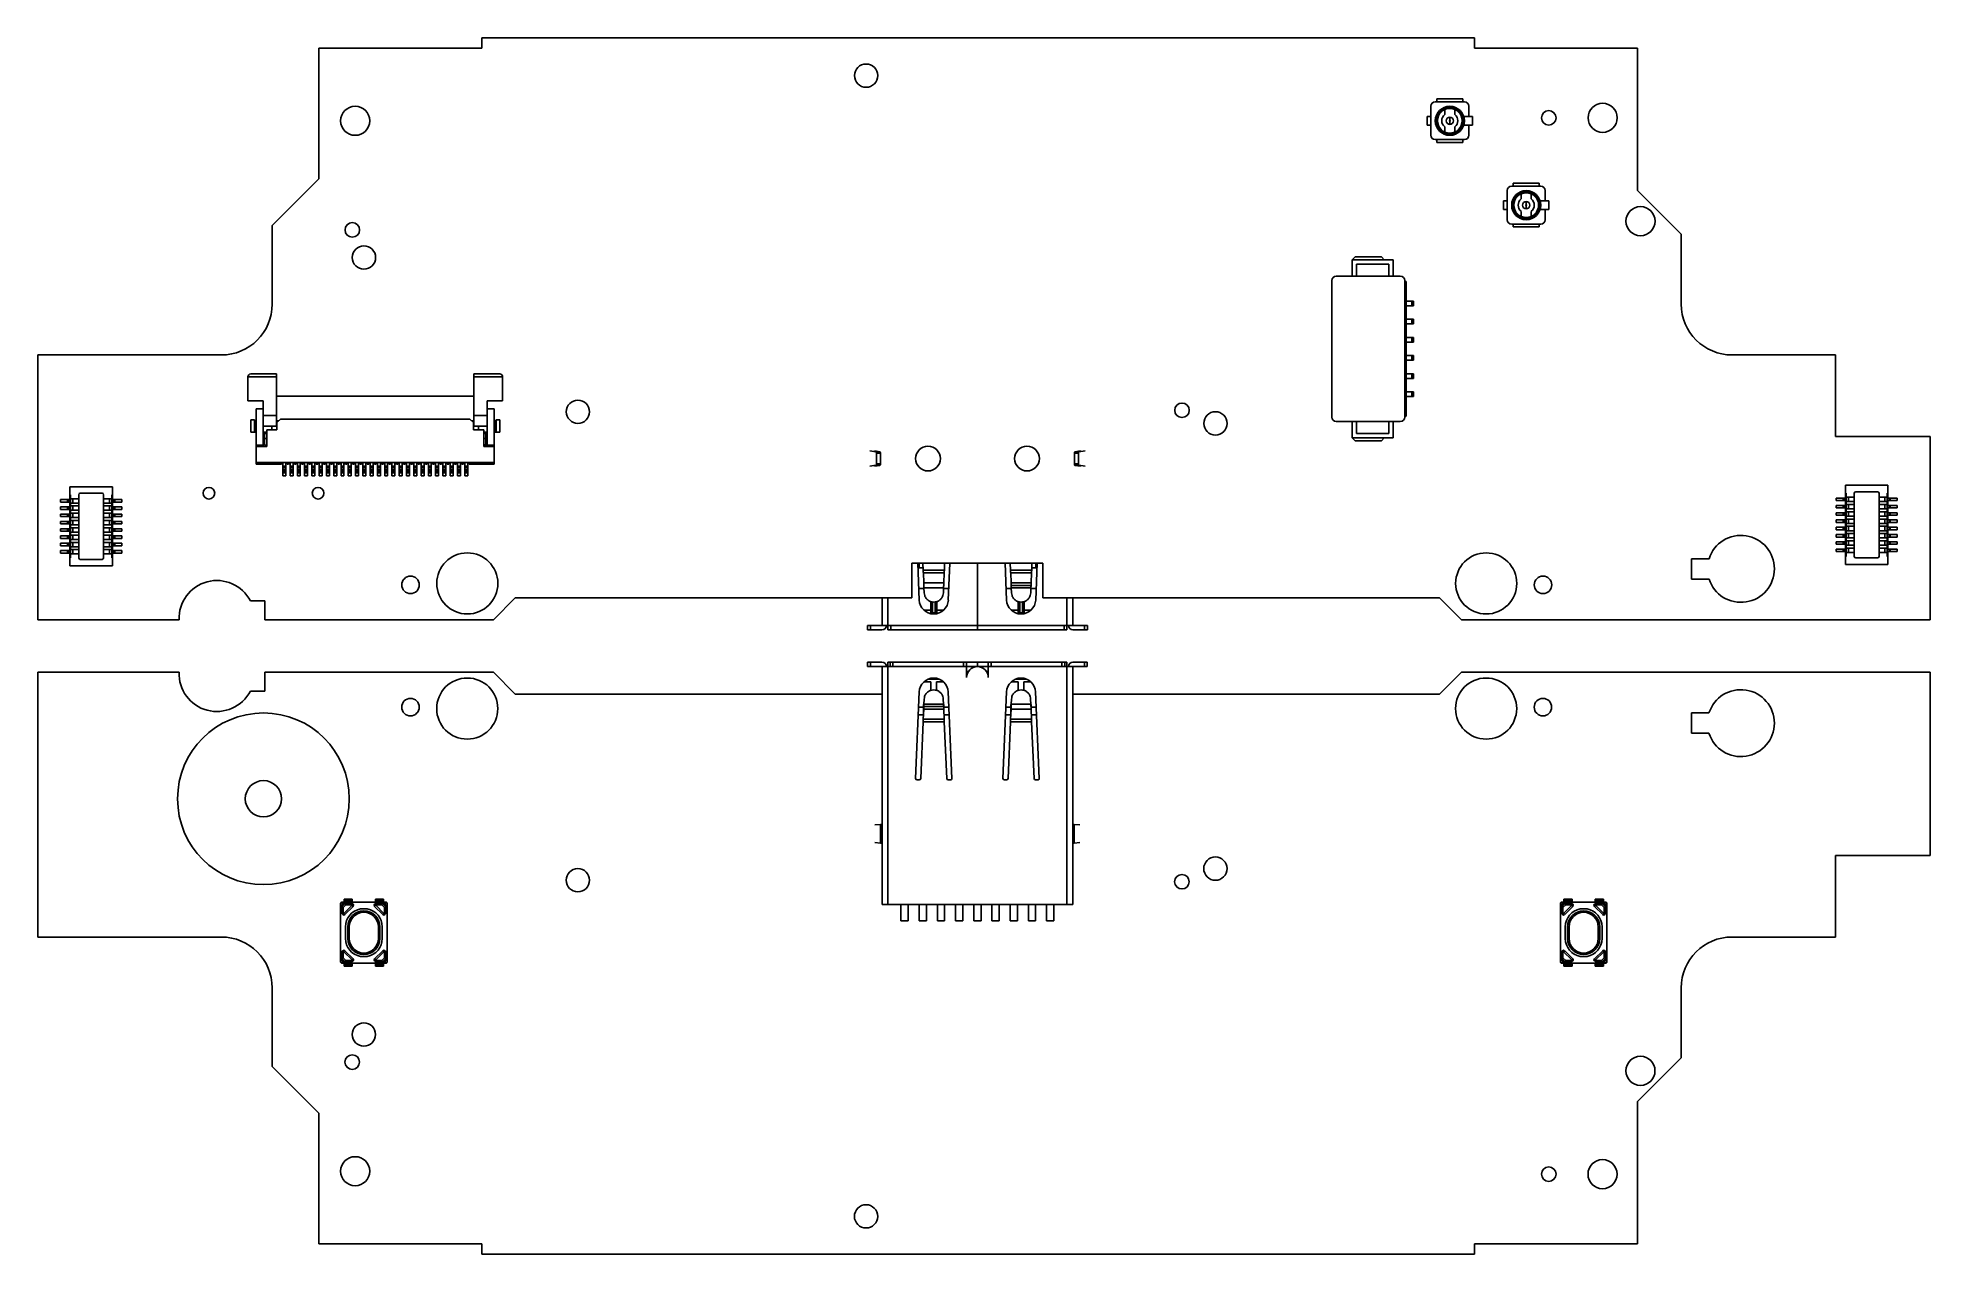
# Model space of a CAD drawing. Header units: millimetres. Extents: x 93.7 to 158.7, y 123.8 to 165.6.
import ezdxf

# ---------------------------------------------------------------- set-up
doc = ezdxf.new("R2010")
doc.units = ezdxf.units.MM

msp = doc.modelspace()

# ---------------------------------------------------------------- linework, layer by layer
at = {"color": 7, "linetype": 'Continuous', "lineweight": 25}
for p, q in [((103.341, 165.201), (103.341, 160.701)), ((108.941, 165.201), (103.341, 165.201)), ((143.041, 165.551), (108.941, 165.551)), ((108.941, 165.551), (108.941, 165.201)), ((143.041, 165.201), (143.041, 165.551)), ((148.641, 165.201), (143.041, 165.201)), ((148.641, 160.301), (148.641, 165.201)), ((141.541, 163.201), (141.541, 162.201)), ((142.691, 163.351), (141.691, 163.351)), ((141.741, 163.451), (141.741, 163.351)), ((141.741, 163.451), (142.641, 163.451)), ((142.191, 163.166), (142.191, 163.201)), ((142.641, 163.451), (142.641, 163.351)), ((142.841, 162.851), (142.841, 163.201)), ((141.541, 162.851), (141.416, 162.851)), ((141.416, 162.551), (141.416, 162.851)), ((141.541, 162.551), (141.416, 162.551)), ((142.016, 163.088), (142.016, 162.913)), ((142.191, 162.826), (142.191, 162.716)), ((142.191, 162.576), (142.191, 162.686)), ((142.366, 163.088), (142.366, 162.913)), ((142.668, 162.851), (142.841, 162.851)), ((142.668, 162.551), (142.841, 162.551)), ((142.841, 162.851), (142.966, 162.851)), ((142.841, 162.201), (142.841, 162.551)), ((142.841, 162.551), (142.966, 162.551)), ((142.966, 162.551), (142.966, 162.851)), ((141.691, 162.051), (142.691, 162.051)), ((141.741, 162.051), (141.741, 161.951)), ((141.741, 161.951), (142.641, 161.951)), ((142.016, 162.488), (142.016, 162.313)), ((142.191, 162.236), (142.191, 162.201)), ((142.366, 162.488), (142.366, 162.313)), ((142.641, 161.951), (142.641, 162.051)), ((103.341, 160.701), (101.741, 159.101)), ((144.166, 159.951), (144.041, 159.951)), ((144.041, 159.651), (144.041, 159.951)), ((144.166, 160.301), (144.166, 159.301)), ((145.316, 160.451), (144.316, 160.451)), ((144.366, 160.551), (144.366, 160.451)), ((144.366, 160.551), (145.266, 160.551)), ((144.641, 160.188), (144.641, 160.013)), ((144.816, 160.266), (144.816, 160.301)), ((144.816, 159.926), (144.816, 159.816)), ((144.991, 160.188), (144.991, 160.013)), ((145.266, 160.551), (145.266, 160.451)), ((145.293, 159.951), (145.466, 159.951)), ((145.466, 159.951), (145.466, 160.301)), ((145.466, 159.951), (145.591, 159.951)), ((145.591, 159.651), (145.591, 159.951)), ((150.141, 158.801), (148.641, 160.301)), ((144.166, 159.651), (144.041, 159.651)), ((144.641, 159.588), (144.641, 159.413)), ((144.816, 159.676), (144.816, 159.786)), ((144.816, 159.336), (144.816, 159.301)), ((144.991, 159.588), (144.991, 159.413)), ((145.293, 159.651), (145.466, 159.651)), ((145.466, 159.301), (145.466, 159.651)), ((145.466, 159.651), (145.591, 159.651)), ((101.741, 159.101), (101.741, 156.401)), ((144.316, 159.151), (145.316, 159.151)), ((144.366, 159.151), (144.366, 159.051)), ((144.366, 159.051), (145.266, 159.051)), ((145.266, 159.051), (145.266, 159.151)), ((150.141, 156.401), (150.141, 158.801)), ((138.841, 157.926), (138.941, 158.026)), ((138.941, 158.026), (139.841, 158.026)), ((139.941, 157.926), (139.841, 158.026)), ((140.491, 157.363), (138.291, 157.363)), ((138.841, 157.926), (140.241, 157.926)), ((138.841, 157.363), (138.841, 157.926)), ((140.091, 157.776), (138.991, 157.776)), ((138.991, 157.363), (138.991, 157.776)), ((140.091, 157.363), (140.091, 157.776)), ((140.241, 157.363), (140.241, 157.926)), ((138.141, 157.213), (138.141, 152.513)), ((140.641, 152.513), (140.641, 157.213)), ((140.691, 157.176), (140.641, 157.176)), ((140.691, 152.551), (140.691, 157.176)), ((140.691, 156.506), (140.891, 156.506)), ((140.691, 156.346), (140.891, 156.346)), ((140.891, 156.506), (140.891, 156.346)), ((140.891, 156.506), (140.941, 156.506)), ((140.891, 156.346), (140.941, 156.346)), ((140.941, 156.506), (140.941, 156.346)), ((140.691, 155.881), (140.891, 155.881)), ((140.691, 155.721), (140.891, 155.721)), ((140.891, 155.881), (140.891, 155.721)), ((140.891, 155.881), (140.941, 155.881)), ((140.891, 155.721), (140.941, 155.721)), ((140.941, 155.881), (140.941, 155.721)), ((140.691, 155.256), (140.891, 155.256)), ((140.691, 155.096), (140.891, 155.096)), ((140.891, 155.256), (140.891, 155.096)), ((140.891, 155.256), (140.941, 155.256)), ((140.891, 155.096), (140.941, 155.096)), ((140.941, 155.256), (140.941, 155.096)), ((93.691, 154.651), (93.691, 145.551)), ((93.691, 154.651), (99.991, 154.651)), ((140.691, 154.631), (140.891, 154.631)), ((140.691, 154.471), (140.891, 154.471)), ((140.891, 154.631), (140.891, 154.471)), ((140.891, 154.631), (140.941, 154.631)), ((140.891, 154.471), (140.941, 154.471)), ((140.941, 154.631), (140.941, 154.471)), ((155.441, 154.651), (151.891, 154.651)), ((155.441, 151.851), (155.441, 154.651)), ((100.904, 153.076), (100.904, 153.901)), ((100.904, 153.901), (101.886, 153.901)), ((101.886, 154.001), (101.004, 154.001)), ((101.886, 154.001), (101.886, 153.901)), ((101.886, 152.576), (101.886, 153.901)), ((108.671, 154.001), (109.554, 154.001)), ((108.671, 154.001), (108.671, 153.901)), ((109.654, 153.901), (108.671, 153.901)), ((108.671, 152.576), (108.671, 153.901)), ((109.654, 153.076), (109.654, 153.901)), ((140.691, 154.006), (140.891, 154.006)), ((140.691, 153.846), (140.891, 153.846)), ((140.891, 154.006), (140.891, 153.846)), ((140.891, 154.006), (140.941, 154.006)), ((140.891, 153.846), (140.941, 153.846)), ((140.941, 154.006), (140.941, 153.846)), ((101.429, 153.076), (100.904, 153.076)), ((101.191, 152.801), (101.429, 152.801)), ((101.191, 151.551), (101.191, 152.801)), ((101.429, 152.576), (101.429, 153.076)), ((101.886, 153.236), (108.671, 153.236)), ((109.129, 153.076), (109.654, 153.076)), ((109.129, 152.576), (109.129, 153.076)), ((109.366, 152.801), (109.129, 152.801)), ((109.366, 151.551), (109.366, 152.801)), ((140.691, 153.381), (140.891, 153.381)), ((140.691, 153.221), (140.891, 153.221)), ((140.891, 153.381), (140.891, 153.221)), ((140.891, 153.381), (140.941, 153.381)), ((140.891, 153.221), (140.941, 153.221)), ((140.941, 153.381), (140.941, 153.221)), ((101.004, 152.001), (101.004, 152.426)), ((101.129, 152.426), (101.004, 152.426)), ((101.129, 152.001), (101.129, 152.426)), ((101.179, 152.426), (101.179, 152.001)), ((101.191, 152.426), (101.179, 152.426)), ((101.886, 152.576), (101.429, 152.576)), ((101.429, 152.576), (101.429, 152.493)), ((101.429, 151.551), (101.429, 152.493)), ((101.886, 152.201), (101.429, 152.201)), ((101.729, 152.076), (101.729, 152.201)), ((101.886, 152.576), (101.886, 152.201)), ((101.886, 152.391), (101.969, 152.391)), ((101.904, 152.251), (101.886, 152.251)), ((101.886, 152.201), (101.904, 152.201)), ((101.904, 152.326), (102.029, 152.451)), ((101.904, 152.076), (101.904, 152.326)), ((102.029, 152.451), (108.529, 152.451)), ((108.654, 152.326), (108.529, 152.451)), ((108.589, 152.391), (108.671, 152.391)), ((108.654, 152.076), (108.654, 152.326)), ((108.671, 152.251), (108.654, 152.251)), ((108.654, 152.201), (108.671, 152.201)), ((108.671, 152.576), (109.129, 152.576)), ((108.671, 152.576), (108.671, 152.201)), ((108.671, 152.201), (109.129, 152.201)), ((108.829, 152.076), (108.829, 152.201)), ((109.129, 152.576), (109.129, 152.493)), ((109.129, 151.551), (109.129, 152.493)), ((109.366, 152.426), (109.379, 152.426)), ((109.379, 152.426), (109.379, 152.001)), ((109.429, 152.426), (109.554, 152.426)), ((109.429, 152.001), (109.429, 152.426)), ((109.554, 152.001), (109.554, 152.426)), ((138.291, 152.363), (140.491, 152.363)), ((138.841, 151.801), (138.841, 152.363)), ((138.991, 152.363), (138.991, 151.951)), ((140.091, 152.363), (140.091, 151.951)), ((140.241, 151.801), (140.241, 152.363)), ((140.691, 152.551), (140.641, 152.551)), ((101.004, 152.001), (101.129, 152.001)), ((101.179, 152.001), (101.191, 152.001)), ((101.191, 151.551), (101.429, 151.551)), ((101.191, 151.501), (101.191, 151.551)), ((101.554, 151.501), (101.191, 151.501)), ((101.191, 150.951), (101.191, 151.501)), ((101.429, 151.551), (101.479, 151.501)), ((101.429, 151.551), (101.429, 151.551)), ((101.554, 151.951), (101.479, 151.951)), ((101.479, 151.776), (101.479, 151.951)), ((101.479, 151.776), (101.554, 151.776)), ((101.479, 151.776), (101.479, 151.601)), ((101.479, 151.601), (101.504, 151.526)), ((101.504, 151.526), (101.504, 151.501)), ((101.554, 151.501), (101.554, 152.076)), ((101.554, 152.076), (101.904, 152.076)), ((109.004, 152.076), (108.654, 152.076)), ((109.004, 151.501), (109.004, 152.076)), ((109.004, 151.951), (109.079, 151.951)), ((109.079, 151.776), (109.004, 151.776)), ((109.004, 151.501), (109.366, 151.501)), ((109.079, 151.601), (109.054, 151.526)), ((109.054, 151.526), (109.054, 151.501)), ((109.079, 151.776), (109.079, 151.951)), ((109.079, 151.776), (109.079, 151.601)), ((109.129, 151.551), (109.079, 151.501)), ((109.366, 151.551), (109.129, 151.551)), ((109.129, 151.551), (109.129, 151.551)), ((109.379, 152.001), (109.366, 152.001)), ((109.366, 151.501), (109.366, 151.551)), ((109.366, 150.951), (109.366, 151.501)), ((109.554, 152.001), (109.429, 152.001)), ((138.841, 151.801), (140.241, 151.801)), ((138.841, 151.801), (138.941, 151.701)), ((138.941, 151.701), (139.841, 151.701)), ((138.991, 151.951), (140.091, 151.951)), ((139.941, 151.801), (139.841, 151.701)), ((158.691, 151.851), (155.441, 151.851)), ((158.691, 151.851), (158.691, 145.551)), ((101.191, 150.951), (109.366, 150.951)), ((101.191, 150.951), (101.191, 150.901)), ((102.054, 150.901), (101.191, 150.901)), ((102.099, 150.951), (102.054, 150.901)), ((102.104, 150.826), (102.104, 150.951)), ((102.204, 150.826), (102.104, 150.826)), ((102.104, 150.826), (102.104, 150.776)), ((102.204, 150.826), (102.204, 150.951)), ((102.204, 150.826), (102.204, 150.776)), ((102.209, 150.951), (102.254, 150.901)), ((102.254, 150.901), (102.304, 150.901)), ((102.349, 150.951), (102.304, 150.901)), ((102.354, 150.826), (102.354, 150.951)), ((102.454, 150.826), (102.354, 150.826)), ((102.354, 150.826), (102.354, 150.776)), ((102.454, 150.826), (102.454, 150.951)), ((102.454, 150.826), (102.454, 150.776)), ((102.459, 150.951), (102.504, 150.901)), ((102.504, 150.901), (102.554, 150.901)), ((102.599, 150.951), (102.554, 150.901)), ((102.604, 150.826), (102.604, 150.951)), ((102.704, 150.826), (102.604, 150.826)), ((102.604, 150.826), (102.604, 150.776)), ((102.704, 150.826), (102.704, 150.951)), ((102.704, 150.826), (102.704, 150.776)), ((102.709, 150.951), (102.754, 150.901)), ((102.754, 150.901), (102.804, 150.901)), ((102.849, 150.951), (102.804, 150.901)), ((102.854, 150.826), (102.854, 150.951)), ((102.954, 150.826), (102.854, 150.826)), ((102.854, 150.826), (102.854, 150.776)), ((102.954, 150.826), (102.954, 150.951)), ((102.954, 150.826), (102.954, 150.776)), ((102.959, 150.951), (103.004, 150.901)), ((103.004, 150.901), (103.054, 150.901)), ((103.099, 150.951), (103.054, 150.901)), ((103.104, 150.826), (103.104, 150.951)), ((103.204, 150.826), (103.104, 150.826)), ((103.104, 150.826), (103.104, 150.776)), ((103.204, 150.826), (103.204, 150.951)), ((103.204, 150.826), (103.204, 150.776)), ((103.209, 150.951), (103.254, 150.901)), ((103.254, 150.901), (103.304, 150.901)), ((103.349, 150.951), (103.304, 150.901)), ((103.354, 150.826), (103.354, 150.951)), ((103.454, 150.826), (103.354, 150.826)), ((103.354, 150.826), (103.354, 150.776)), ((103.454, 150.826), (103.454, 150.951)), ((103.454, 150.826), (103.454, 150.776)), ((103.459, 150.951), (103.504, 150.901)), ((103.504, 150.901), (103.554, 150.901)), ((103.599, 150.951), (103.554, 150.901)), ((103.604, 150.826), (103.604, 150.951)), ((103.704, 150.826), (103.604, 150.826)), ((103.604, 150.826), (103.604, 150.776)), ((103.704, 150.826), (103.704, 150.951)), ((103.704, 150.826), (103.704, 150.776)), ((103.709, 150.951), (103.754, 150.901)), ((103.754, 150.901), (103.804, 150.901)), ((103.849, 150.951), (103.804, 150.901)), ((103.854, 150.826), (103.854, 150.951)), ((103.954, 150.826), (103.854, 150.826)), ((103.854, 150.826), (103.854, 150.776)), ((103.954, 150.826), (103.954, 150.951)), ((103.954, 150.826), (103.954, 150.776)), ((103.959, 150.951), (104.004, 150.901)), ((104.004, 150.901), (104.054, 150.901)), ((104.099, 150.951), (104.054, 150.901)), ((104.104, 150.826), (104.104, 150.951)), ((104.204, 150.826), (104.104, 150.826)), ((104.104, 150.826), (104.104, 150.776)), ((104.204, 150.826), (104.204, 150.951)), ((104.204, 150.826), (104.204, 150.776)), ((104.209, 150.951), (104.254, 150.901)), ((104.254, 150.901), (104.304, 150.901)), ((104.349, 150.951), (104.304, 150.901)), ((104.354, 150.826), (104.354, 150.951)), ((104.454, 150.826), (104.354, 150.826)), ((104.354, 150.826), (104.354, 150.776)), ((104.454, 150.826), (104.454, 150.951)), ((104.454, 150.826), (104.454, 150.776)), ((104.459, 150.951), (104.504, 150.901)), ((104.504, 150.901), (104.554, 150.901)), ((104.599, 150.951), (104.554, 150.901)), ((104.604, 150.826), (104.604, 150.951)), ((104.704, 150.826), (104.604, 150.826)), ((104.604, 150.826), (104.604, 150.776)), ((104.704, 150.826), (104.704, 150.951)), ((104.704, 150.826), (104.704, 150.776)), ((104.709, 150.951), (104.754, 150.901)), ((104.754, 150.901), (104.804, 150.901)), ((104.849, 150.951), (104.804, 150.901)), ((104.854, 150.826), (104.854, 150.951)), ((104.954, 150.826), (104.854, 150.826)), ((104.854, 150.826), (104.854, 150.776)), ((104.954, 150.826), (104.954, 150.951)), ((104.954, 150.826), (104.954, 150.776)), ((104.959, 150.951), (105.004, 150.901)), ((105.004, 150.901), (105.054, 150.901)), ((105.099, 150.951), (105.054, 150.901)), ((105.104, 150.826), (105.104, 150.951)), ((105.204, 150.826), (105.104, 150.826)), ((105.104, 150.826), (105.104, 150.776)), ((105.204, 150.826), (105.204, 150.951)), ((105.204, 150.826), (105.204, 150.776)), ((105.209, 150.951), (105.254, 150.901)), ((105.254, 150.901), (105.304, 150.901)), ((105.349, 150.951), (105.304, 150.901)), ((105.354, 150.826), (105.354, 150.951)), ((105.454, 150.826), (105.354, 150.826)), ((105.354, 150.826), (105.354, 150.776)), ((105.454, 150.826), (105.454, 150.951)), ((105.454, 150.826), (105.454, 150.776)), ((105.459, 150.951), (105.504, 150.901)), ((105.504, 150.901), (105.554, 150.901)), ((105.599, 150.951), (105.554, 150.901)), ((105.604, 150.826), (105.604, 150.951)), ((105.704, 150.826), (105.604, 150.826)), ((105.604, 150.826), (105.604, 150.776)), ((105.704, 150.826), (105.704, 150.951)), ((105.704, 150.826), (105.704, 150.776)), ((105.709, 150.951), (105.754, 150.901)), ((105.754, 150.901), (105.804, 150.901)), ((105.849, 150.951), (105.804, 150.901)), ((105.854, 150.826), (105.854, 150.951)), ((105.954, 150.826), (105.854, 150.826)), ((105.854, 150.826), (105.854, 150.776)), ((105.954, 150.826), (105.954, 150.951)), ((105.954, 150.826), (105.954, 150.776)), ((105.959, 150.951), (106.004, 150.901)), ((106.004, 150.901), (106.054, 150.901)), ((106.099, 150.951), (106.054, 150.901)), ((106.104, 150.826), (106.104, 150.951)), ((106.204, 150.826), (106.104, 150.826)), ((106.104, 150.826), (106.104, 150.776)), ((106.204, 150.826), (106.204, 150.951)), ((106.204, 150.826), (106.204, 150.776)), ((106.209, 150.951), (106.254, 150.901)), ((106.254, 150.901), (106.304, 150.901)), ((106.349, 150.951), (106.304, 150.901)), ((106.354, 150.826), (106.354, 150.951)), ((106.454, 150.826), (106.354, 150.826)), ((106.354, 150.826), (106.354, 150.776)), ((106.454, 150.826), (106.454, 150.951)), ((106.454, 150.826), (106.454, 150.776)), ((106.459, 150.951), (106.504, 150.901)), ((106.504, 150.901), (106.554, 150.901)), ((106.599, 150.951), (106.554, 150.901)), ((106.604, 150.826), (106.604, 150.951)), ((106.704, 150.826), (106.604, 150.826)), ((106.604, 150.826), (106.604, 150.776)), ((106.704, 150.826), (106.704, 150.951)), ((106.704, 150.826), (106.704, 150.776)), ((106.709, 150.951), (106.754, 150.901)), ((106.754, 150.901), (106.804, 150.901)), ((106.849, 150.951), (106.804, 150.901)), ((106.854, 150.826), (106.854, 150.951)), ((106.954, 150.826), (106.854, 150.826)), ((106.854, 150.826), (106.854, 150.776)), ((106.954, 150.826), (106.954, 150.951)), ((106.954, 150.826), (106.954, 150.776)), ((106.959, 150.951), (107.004, 150.901)), ((107.004, 150.901), (107.054, 150.901)), ((107.099, 150.951), (107.054, 150.901)), ((107.104, 150.826), (107.104, 150.951)), ((107.204, 150.826), (107.104, 150.826)), ((107.104, 150.826), (107.104, 150.776)), ((107.204, 150.826), (107.204, 150.951)), ((107.204, 150.826), (107.204, 150.776)), ((107.209, 150.951), (107.254, 150.901)), ((107.254, 150.901), (107.304, 150.901)), ((107.349, 150.951), (107.304, 150.901)), ((107.354, 150.826), (107.354, 150.951)), ((107.454, 150.826), (107.354, 150.826)), ((107.354, 150.826), (107.354, 150.776)), ((107.454, 150.826), (107.454, 150.951)), ((107.454, 150.826), (107.454, 150.776)), ((107.459, 150.951), (107.504, 150.901)), ((107.504, 150.901), (107.554, 150.901)), ((107.599, 150.951), (107.554, 150.901)), ((107.604, 150.826), (107.604, 150.951)), ((107.704, 150.826), (107.604, 150.826)), ((107.604, 150.826), (107.604, 150.776)), ((107.704, 150.826), (107.704, 150.951)), ((107.704, 150.826), (107.704, 150.776)), ((107.709, 150.951), (107.754, 150.901)), ((107.754, 150.901), (107.804, 150.901)), ((107.849, 150.951), (107.804, 150.901)), ((107.854, 150.826), (107.854, 150.951)), ((107.954, 150.826), (107.854, 150.826)), ((107.854, 150.826), (107.854, 150.776)), ((107.954, 150.826), (107.954, 150.951)), ((107.954, 150.826), (107.954, 150.776)), ((107.959, 150.951), (108.004, 150.901)), ((108.004, 150.901), (108.054, 150.901)), ((108.099, 150.951), (108.054, 150.901)), ((108.104, 150.826), (108.104, 150.951)), ((108.204, 150.826), (108.104, 150.826)), ((108.104, 150.826), (108.104, 150.776)), ((108.204, 150.826), (108.204, 150.951)), ((108.204, 150.826), (108.204, 150.776)), ((108.209, 150.951), (108.254, 150.901)), ((108.254, 150.901), (108.304, 150.901)), ((108.349, 150.951), (108.304, 150.901)), ((108.354, 150.826), (108.354, 150.951)), ((108.454, 150.826), (108.354, 150.826)), ((108.354, 150.826), (108.354, 150.776)), ((108.454, 150.826), (108.454, 150.951)), ((108.454, 150.826), (108.454, 150.776)), ((108.459, 150.951), (108.504, 150.901)), ((108.504, 150.901), (109.366, 150.901)), ((109.366, 150.951), (109.366, 150.901)), ((122.266, 151.356), (122.48, 151.318)), ((122.479, 150.862), (122.266, 150.833)), ((122.43, 151.356), (122.618, 151.323)), ((122.617, 150.859), (122.43, 150.833)), ((122.617, 150.859), (122.479, 150.862)), ((122.48, 151.318), (122.618, 151.323)), ((122.636, 151.273), (122.498, 151.268)), ((122.498, 150.912), (122.498, 151.268)), ((122.498, 150.912), (122.636, 150.909)), ((122.636, 150.909), (122.636, 151.273)), ((129.433, 151.268), (129.295, 151.273)), ((129.295, 150.909), (129.295, 151.273)), ((129.295, 150.909), (129.433, 150.912)), ((129.314, 151.323), (129.502, 151.356)), ((129.314, 151.323), (129.451, 151.318)), ((129.452, 150.862), (129.314, 150.859)), ((129.502, 150.833), (129.314, 150.859)), ((129.433, 150.912), (129.433, 151.268)), ((129.451, 151.318), (129.665, 151.356)), ((129.665, 150.833), (129.452, 150.862)), ((102.204, 150.776), (102.104, 150.776)), ((102.104, 150.701), (102.104, 150.776)), ((102.204, 150.701), (102.104, 150.701)), ((102.104, 150.651), (102.104, 150.701)), ((102.204, 150.651), (102.104, 150.651)), ((102.104, 150.651), (102.104, 150.601)), ((102.204, 150.601), (102.104, 150.601)), ((102.104, 150.501), (102.104, 150.601)), ((102.204, 150.501), (102.104, 150.501)), ((102.204, 150.701), (102.204, 150.776)), ((102.204, 150.651), (102.204, 150.701)), ((102.204, 150.651), (102.204, 150.601)), ((102.204, 150.501), (102.204, 150.601)), ((102.454, 150.776), (102.354, 150.776)), ((102.354, 150.701), (102.354, 150.776)), ((102.454, 150.701), (102.354, 150.701)), ((102.354, 150.651), (102.354, 150.701)), ((102.454, 150.651), (102.354, 150.651)), ((102.354, 150.651), (102.354, 150.601)), ((102.454, 150.601), (102.354, 150.601)), ((102.354, 150.501), (102.354, 150.601)), ((102.454, 150.501), (102.354, 150.501)), ((102.454, 150.701), (102.454, 150.776)), ((102.454, 150.651), (102.454, 150.701)), ((102.454, 150.651), (102.454, 150.601)), ((102.454, 150.501), (102.454, 150.601)), ((102.704, 150.776), (102.604, 150.776)), ((102.604, 150.701), (102.604, 150.776)), ((102.704, 150.701), (102.604, 150.701)), ((102.604, 150.651), (102.604, 150.701)), ((102.704, 150.651), (102.604, 150.651)), ((102.604, 150.651), (102.604, 150.601)), ((102.704, 150.601), (102.604, 150.601)), ((102.604, 150.501), (102.604, 150.601)), ((102.704, 150.501), (102.604, 150.501)), ((102.704, 150.701), (102.704, 150.776)), ((102.704, 150.651), (102.704, 150.701)), ((102.704, 150.651), (102.704, 150.601)), ((102.704, 150.501), (102.704, 150.601)), ((102.954, 150.776), (102.854, 150.776)), ((102.854, 150.701), (102.854, 150.776)), ((102.954, 150.701), (102.854, 150.701)), ((102.854, 150.651), (102.854, 150.701)), ((102.954, 150.651), (102.854, 150.651)), ((102.854, 150.651), (102.854, 150.601)), ((102.954, 150.601), (102.854, 150.601)), ((102.854, 150.501), (102.854, 150.601)), ((102.954, 150.501), (102.854, 150.501)), ((102.954, 150.701), (102.954, 150.776)), ((102.954, 150.651), (102.954, 150.701)), ((102.954, 150.651), (102.954, 150.601)), ((102.954, 150.501), (102.954, 150.601)), ((103.204, 150.776), (103.104, 150.776)), ((103.104, 150.701), (103.104, 150.776)), ((103.204, 150.701), (103.104, 150.701)), ((103.104, 150.651), (103.104, 150.701)), ((103.204, 150.651), (103.104, 150.651)), ((103.104, 150.651), (103.104, 150.601)), ((103.204, 150.601), (103.104, 150.601)), ((103.104, 150.501), (103.104, 150.601)), ((103.204, 150.501), (103.104, 150.501)), ((103.204, 150.701), (103.204, 150.776)), ((103.204, 150.651), (103.204, 150.701)), ((103.204, 150.651), (103.204, 150.601)), ((103.204, 150.501), (103.204, 150.601)), ((103.454, 150.776), (103.354, 150.776)), ((103.354, 150.701), (103.354, 150.776)), ((103.454, 150.701), (103.354, 150.701)), ((103.354, 150.651), (103.354, 150.701)), ((103.454, 150.651), (103.354, 150.651)), ((103.354, 150.651), (103.354, 150.601)), ((103.454, 150.601), (103.354, 150.601)), ((103.354, 150.501), (103.354, 150.601)), ((103.454, 150.501), (103.354, 150.501)), ((103.454, 150.701), (103.454, 150.776)), ((103.454, 150.651), (103.454, 150.701)), ((103.454, 150.651), (103.454, 150.601)), ((103.454, 150.501), (103.454, 150.601)), ((103.704, 150.776), (103.604, 150.776)), ((103.604, 150.701), (103.604, 150.776)), ((103.704, 150.701), (103.604, 150.701)), ((103.604, 150.651), (103.604, 150.701)), ((103.704, 150.651), (103.604, 150.651)), ((103.604, 150.651), (103.604, 150.601)), ((103.704, 150.601), (103.604, 150.601)), ((103.604, 150.501), (103.604, 150.601)), ((103.704, 150.501), (103.604, 150.501)), ((103.704, 150.701), (103.704, 150.776)), ((103.704, 150.651), (103.704, 150.701)), ((103.704, 150.651), (103.704, 150.601)), ((103.704, 150.501), (103.704, 150.601)), ((103.954, 150.776), (103.854, 150.776)), ((103.854, 150.701), (103.854, 150.776)), ((103.954, 150.701), (103.854, 150.701)), ((103.854, 150.651), (103.854, 150.701)), ((103.954, 150.651), (103.854, 150.651)), ((103.854, 150.651), (103.854, 150.601)), ((103.954, 150.601), (103.854, 150.601)), ((103.854, 150.501), (103.854, 150.601)), ((103.954, 150.501), (103.854, 150.501)), ((103.954, 150.701), (103.954, 150.776)), ((103.954, 150.651), (103.954, 150.701)), ((103.954, 150.651), (103.954, 150.601)), ((103.954, 150.501), (103.954, 150.601)), ((104.204, 150.776), (104.104, 150.776)), ((104.104, 150.701), (104.104, 150.776)), ((104.204, 150.701), (104.104, 150.701)), ((104.104, 150.651), (104.104, 150.701)), ((104.204, 150.651), (104.104, 150.651)), ((104.104, 150.651), (104.104, 150.601)), ((104.204, 150.601), (104.104, 150.601)), ((104.104, 150.501), (104.104, 150.601)), ((104.204, 150.501), (104.104, 150.501)), ((104.204, 150.701), (104.204, 150.776)), ((104.204, 150.651), (104.204, 150.701)), ((104.204, 150.651), (104.204, 150.601)), ((104.204, 150.501), (104.204, 150.601)), ((104.454, 150.776), (104.354, 150.776)), ((104.354, 150.701), (104.354, 150.776)), ((104.454, 150.701), (104.354, 150.701)), ((104.354, 150.651), (104.354, 150.701)), ((104.454, 150.651), (104.354, 150.651)), ((104.354, 150.651), (104.354, 150.601)), ((104.454, 150.601), (104.354, 150.601)), ((104.354, 150.501), (104.354, 150.601)), ((104.454, 150.501), (104.354, 150.501)), ((104.454, 150.701), (104.454, 150.776)), ((104.454, 150.651), (104.454, 150.701)), ((104.454, 150.651), (104.454, 150.601)), ((104.454, 150.501), (104.454, 150.601)), ((104.704, 150.776), (104.604, 150.776)), ((104.604, 150.701), (104.604, 150.776)), ((104.704, 150.701), (104.604, 150.701)), ((104.604, 150.651), (104.604, 150.701)), ((104.704, 150.651), (104.604, 150.651)), ((104.604, 150.651), (104.604, 150.601)), ((104.704, 150.601), (104.604, 150.601)), ((104.604, 150.501), (104.604, 150.601)), ((104.704, 150.501), (104.604, 150.501)), ((104.704, 150.701), (104.704, 150.776)), ((104.704, 150.651), (104.704, 150.701)), ((104.704, 150.651), (104.704, 150.601)), ((104.704, 150.501), (104.704, 150.601)), ((104.954, 150.776), (104.854, 150.776)), ((104.854, 150.701), (104.854, 150.776)), ((104.954, 150.701), (104.854, 150.701)), ((104.854, 150.651), (104.854, 150.701)), ((104.954, 150.651), (104.854, 150.651)), ((104.854, 150.651), (104.854, 150.601)), ((104.954, 150.601), (104.854, 150.601)), ((104.854, 150.501), (104.854, 150.601)), ((104.954, 150.501), (104.854, 150.501)), ((104.954, 150.701), (104.954, 150.776)), ((104.954, 150.651), (104.954, 150.701)), ((104.954, 150.651), (104.954, 150.601)), ((104.954, 150.501), (104.954, 150.601)), ((105.204, 150.776), (105.104, 150.776)), ((105.104, 150.701), (105.104, 150.776)), ((105.204, 150.701), (105.104, 150.701)), ((105.104, 150.651), (105.104, 150.701)), ((105.204, 150.651), (105.104, 150.651)), ((105.104, 150.651), (105.104, 150.601)), ((105.204, 150.601), (105.104, 150.601)), ((105.104, 150.501), (105.104, 150.601)), ((105.204, 150.501), (105.104, 150.501)), ((105.204, 150.701), (105.204, 150.776)), ((105.204, 150.651), (105.204, 150.701)), ((105.204, 150.651), (105.204, 150.601)), ((105.204, 150.501), (105.204, 150.601)), ((105.454, 150.776), (105.354, 150.776)), ((105.354, 150.701), (105.354, 150.776)), ((105.454, 150.701), (105.354, 150.701)), ((105.354, 150.651), (105.354, 150.701)), ((105.454, 150.651), (105.354, 150.651)), ((105.354, 150.651), (105.354, 150.601)), ((105.454, 150.601), (105.354, 150.601)), ((105.354, 150.501), (105.354, 150.601)), ((105.454, 150.501), (105.354, 150.501)), ((105.454, 150.701), (105.454, 150.776)), ((105.454, 150.651), (105.454, 150.701)), ((105.454, 150.651), (105.454, 150.601)), ((105.454, 150.501), (105.454, 150.601)), ((105.704, 150.776), (105.604, 150.776)), ((105.604, 150.701), (105.604, 150.776)), ((105.704, 150.701), (105.604, 150.701)), ((105.604, 150.651), (105.604, 150.701)), ((105.704, 150.651), (105.604, 150.651)), ((105.604, 150.651), (105.604, 150.601)), ((105.704, 150.601), (105.604, 150.601)), ((105.604, 150.501), (105.604, 150.601)), ((105.704, 150.501), (105.604, 150.501)), ((105.704, 150.701), (105.704, 150.776)), ((105.704, 150.651), (105.704, 150.701)), ((105.704, 150.651), (105.704, 150.601)), ((105.704, 150.501), (105.704, 150.601)), ((105.954, 150.776), (105.854, 150.776)), ((105.854, 150.701), (105.854, 150.776)), ((105.954, 150.701), (105.854, 150.701)), ((105.854, 150.651), (105.854, 150.701)), ((105.954, 150.651), (105.854, 150.651)), ((105.854, 150.651), (105.854, 150.601)), ((105.954, 150.601), (105.854, 150.601)), ((105.854, 150.501), (105.854, 150.601)), ((105.954, 150.501), (105.854, 150.501)), ((105.954, 150.701), (105.954, 150.776)), ((105.954, 150.651), (105.954, 150.701)), ((105.954, 150.651), (105.954, 150.601)), ((105.954, 150.501), (105.954, 150.601)), ((106.204, 150.776), (106.104, 150.776)), ((106.104, 150.701), (106.104, 150.776)), ((106.204, 150.701), (106.104, 150.701)), ((106.104, 150.651), (106.104, 150.701)), ((106.204, 150.651), (106.104, 150.651)), ((106.104, 150.651), (106.104, 150.601)), ((106.204, 150.601), (106.104, 150.601)), ((106.104, 150.501), (106.104, 150.601)), ((106.204, 150.501), (106.104, 150.501)), ((106.204, 150.701), (106.204, 150.776)), ((106.204, 150.651), (106.204, 150.701)), ((106.204, 150.651), (106.204, 150.601)), ((106.204, 150.501), (106.204, 150.601)), ((106.454, 150.776), (106.354, 150.776)), ((106.354, 150.701), (106.354, 150.776)), ((106.454, 150.701), (106.354, 150.701)), ((106.354, 150.651), (106.354, 150.701)), ((106.454, 150.651), (106.354, 150.651)), ((106.354, 150.651), (106.354, 150.601)), ((106.454, 150.601), (106.354, 150.601)), ((106.354, 150.501), (106.354, 150.601)), ((106.454, 150.501), (106.354, 150.501)), ((106.454, 150.701), (106.454, 150.776)), ((106.454, 150.651), (106.454, 150.701)), ((106.454, 150.651), (106.454, 150.601)), ((106.454, 150.501), (106.454, 150.601)), ((106.704, 150.776), (106.604, 150.776)), ((106.604, 150.701), (106.604, 150.776)), ((106.704, 150.701), (106.604, 150.701)), ((106.604, 150.651), (106.604, 150.701)), ((106.704, 150.651), (106.604, 150.651)), ((106.604, 150.651), (106.604, 150.601)), ((106.704, 150.601), (106.604, 150.601)), ((106.604, 150.501), (106.604, 150.601)), ((106.704, 150.501), (106.604, 150.501)), ((106.704, 150.701), (106.704, 150.776)), ((106.704, 150.651), (106.704, 150.701)), ((106.704, 150.651), (106.704, 150.601)), ((106.704, 150.501), (106.704, 150.601)), ((106.954, 150.776), (106.854, 150.776)), ((106.854, 150.701), (106.854, 150.776)), ((106.954, 150.701), (106.854, 150.701)), ((106.854, 150.651), (106.854, 150.701)), ((106.954, 150.651), (106.854, 150.651)), ((106.854, 150.651), (106.854, 150.601)), ((106.954, 150.601), (106.854, 150.601)), ((106.854, 150.501), (106.854, 150.601)), ((106.954, 150.501), (106.854, 150.501)), ((106.954, 150.701), (106.954, 150.776)), ((106.954, 150.651), (106.954, 150.701)), ((106.954, 150.651), (106.954, 150.601)), ((106.954, 150.501), (106.954, 150.601)), ((107.204, 150.776), (107.104, 150.776)), ((107.104, 150.701), (107.104, 150.776)), ((107.204, 150.701), (107.104, 150.701)), ((107.104, 150.651), (107.104, 150.701)), ((107.204, 150.651), (107.104, 150.651)), ((107.104, 150.651), (107.104, 150.601)), ((107.204, 150.601), (107.104, 150.601)), ((107.104, 150.501), (107.104, 150.601)), ((107.204, 150.501), (107.104, 150.501)), ((107.204, 150.701), (107.204, 150.776)), ((107.204, 150.651), (107.204, 150.701)), ((107.204, 150.651), (107.204, 150.601)), ((107.204, 150.501), (107.204, 150.601)), ((107.454, 150.776), (107.354, 150.776)), ((107.354, 150.701), (107.354, 150.776)), ((107.454, 150.701), (107.354, 150.701)), ((107.354, 150.651), (107.354, 150.701)), ((107.454, 150.651), (107.354, 150.651)), ((107.354, 150.651), (107.354, 150.601)), ((107.454, 150.601), (107.354, 150.601)), ((107.354, 150.501), (107.354, 150.601)), ((107.454, 150.501), (107.354, 150.501)), ((107.454, 150.701), (107.454, 150.776)), ((107.454, 150.651), (107.454, 150.701)), ((107.454, 150.651), (107.454, 150.601)), ((107.454, 150.501), (107.454, 150.601)), ((107.704, 150.776), (107.604, 150.776)), ((107.604, 150.701), (107.604, 150.776)), ((107.704, 150.701), (107.604, 150.701)), ((107.604, 150.651), (107.604, 150.701)), ((107.704, 150.651), (107.604, 150.651)), ((107.604, 150.651), (107.604, 150.601)), ((107.704, 150.601), (107.604, 150.601)), ((107.604, 150.501), (107.604, 150.601)), ((107.704, 150.501), (107.604, 150.501)), ((107.704, 150.701), (107.704, 150.776)), ((107.704, 150.651), (107.704, 150.701)), ((107.704, 150.651), (107.704, 150.601)), ((107.704, 150.501), (107.704, 150.601)), ((107.954, 150.776), (107.854, 150.776)), ((107.854, 150.701), (107.854, 150.776)), ((107.954, 150.701), (107.854, 150.701)), ((107.854, 150.651), (107.854, 150.701)), ((107.954, 150.651), (107.854, 150.651)), ((107.854, 150.651), (107.854, 150.601)), ((107.954, 150.601), (107.854, 150.601)), ((107.854, 150.501), (107.854, 150.601)), ((107.954, 150.501), (107.854, 150.501)), ((107.954, 150.701), (107.954, 150.776)), ((107.954, 150.651), (107.954, 150.701)), ((107.954, 150.651), (107.954, 150.601)), ((107.954, 150.501), (107.954, 150.601)), ((108.204, 150.776), (108.104, 150.776)), ((108.104, 150.701), (108.104, 150.776)), ((108.204, 150.701), (108.104, 150.701)), ((108.104, 150.651), (108.104, 150.701)), ((108.204, 150.651), (108.104, 150.651)), ((108.104, 150.651), (108.104, 150.601)), ((108.204, 150.601), (108.104, 150.601)), ((108.104, 150.501), (108.104, 150.601)), ((108.204, 150.501), (108.104, 150.501)), ((108.204, 150.701), (108.204, 150.776)), ((108.204, 150.651), (108.204, 150.701)), ((108.204, 150.651), (108.204, 150.601)), ((108.204, 150.501), (108.204, 150.601)), ((108.454, 150.776), (108.354, 150.776)), ((108.354, 150.701), (108.354, 150.776)), ((108.454, 150.701), (108.354, 150.701)), ((108.354, 150.651), (108.354, 150.701)), ((108.454, 150.651), (108.354, 150.651)), ((108.354, 150.651), (108.354, 150.601)), ((108.454, 150.601), (108.354, 150.601)), ((108.354, 150.501), (108.354, 150.601)), ((108.454, 150.501), (108.354, 150.501)), ((108.454, 150.701), (108.454, 150.776)), ((108.454, 150.651), (108.454, 150.701)), ((108.454, 150.651), (108.454, 150.601)), ((108.454, 150.501), (108.454, 150.601)), ((157.241, 150.176), (155.781, 150.176)), ((155.781, 150.176), (155.781, 149.901)), ((157.241, 150.176), (157.241, 149.901)), ((94.471, 149.681), (94.471, 149.596)), ((94.711, 149.681), (94.471, 149.681)), ((94.711, 149.596), (94.471, 149.596)), ((94.711, 149.681), (94.711, 149.596)), ((94.731, 149.681), (94.711, 149.681)), ((94.731, 149.596), (94.711, 149.596)), ((94.731, 149.681), (94.731, 149.596)), ((94.791, 149.681), (94.731, 149.681)), ((94.791, 149.596), (94.731, 149.596)), ((94.791, 150.126), (94.791, 149.851)), ((96.251, 150.126), (94.791, 150.126)), ((94.816, 149.851), (94.791, 149.851)), ((94.791, 147.676), (94.791, 149.851)), ((94.816, 149.713), (94.816, 149.851)), ((94.816, 149.713), (95.096, 149.713)), ((94.816, 149.713), (94.816, 149.563)), ((94.816, 149.563), (95.096, 149.563)), ((94.816, 149.463), (94.816, 149.563)), ((94.896, 149.563), (94.896, 149.713)), ((95.096, 149.851), (95.096, 149.713)), ((95.096, 149.563), (95.096, 149.713)), ((95.096, 149.563), (95.096, 149.463)), ((95.896, 149.901), (95.146, 149.901)), ((95.946, 149.713), (95.946, 149.851)), ((95.946, 149.713), (96.226, 149.713)), ((95.946, 149.563), (95.946, 149.713)), ((95.946, 149.563), (96.226, 149.563)), ((95.946, 149.463), (95.946, 149.563)), ((96.146, 149.563), (96.146, 149.713)), ((96.251, 149.851), (96.226, 149.851)), ((96.226, 149.713), (96.226, 149.851)), ((96.226, 149.713), (96.226, 149.563)), ((96.226, 149.463), (96.226, 149.563)), ((96.251, 150.126), (96.251, 149.851)), ((96.251, 147.676), (96.251, 149.851)), ((96.311, 149.681), (96.251, 149.681)), ((96.311, 149.596), (96.251, 149.596)), ((96.311, 149.681), (96.311, 149.596)), ((96.331, 149.681), (96.311, 149.681)), ((96.331, 149.596), (96.311, 149.596)), ((96.331, 149.681), (96.331, 149.596)), ((96.571, 149.681), (96.331, 149.681)), ((96.571, 149.596), (96.331, 149.596)), ((96.571, 149.681), (96.571, 149.596)), ((155.461, 149.731), (155.461, 149.646)), ((155.701, 149.731), (155.461, 149.731)), ((155.701, 149.646), (155.461, 149.646)), ((155.701, 149.731), (155.701, 149.646)), ((155.721, 149.731), (155.701, 149.731)), ((155.721, 149.646), (155.701, 149.646)), ((155.781, 149.731), (155.721, 149.731)), ((155.721, 149.731), (155.721, 149.646)), ((155.781, 149.646), (155.721, 149.646)), ((155.806, 149.901), (155.781, 149.901)), ((155.781, 147.726), (155.781, 149.901)), ((155.806, 149.763), (155.806, 149.901)), ((155.806, 149.763), (156.086, 149.763)), ((155.806, 149.763), (155.806, 149.613)), ((155.806, 149.613), (156.086, 149.613)), ((155.806, 149.513), (155.806, 149.613)), ((155.806, 149.513), (156.086, 149.513)), ((155.806, 149.513), (155.806, 149.363)), ((155.886, 149.613), (155.886, 149.763)), ((155.886, 149.363), (155.886, 149.513)), ((156.086, 149.901), (156.086, 149.763)), ((156.086, 149.613), (156.086, 149.763)), ((156.086, 149.613), (156.086, 149.513)), ((156.086, 149.363), (156.086, 149.513)), ((156.886, 149.951), (156.136, 149.951)), ((156.936, 149.763), (156.936, 149.901)), ((156.936, 149.763), (157.216, 149.763)), ((156.936, 149.613), (156.936, 149.763)), ((156.936, 149.513), (156.936, 149.613)), ((156.936, 149.613), (157.216, 149.613)), ((156.936, 149.513), (157.216, 149.513)), ((156.936, 149.363), (156.936, 149.513)), ((157.136, 149.613), (157.136, 149.763)), ((157.136, 149.363), (157.136, 149.513)), ((157.216, 149.763), (157.216, 149.901)), ((157.241, 149.901), (157.216, 149.901)), ((157.216, 149.763), (157.216, 149.613)), ((157.216, 149.513), (157.216, 149.613)), ((157.216, 149.513), (157.216, 149.363)), ((157.241, 147.726), (157.241, 149.901)), ((157.301, 149.731), (157.241, 149.731)), ((157.301, 149.646), (157.241, 149.646)), ((157.301, 149.731), (157.301, 149.646)), ((157.321, 149.731), (157.301, 149.731)), ((157.321, 149.646), (157.301, 149.646)), ((157.321, 149.731), (157.321, 149.646)), ((157.561, 149.731), (157.321, 149.731)), ((157.561, 149.646), (157.321, 149.646)), ((157.561, 149.731), (157.561, 149.646)), ((94.471, 149.431), (94.471, 149.346)), ((94.711, 149.431), (94.471, 149.431)), ((94.711, 149.346), (94.471, 149.346)), ((94.471, 149.181), (94.471, 149.096)), ((94.711, 149.181), (94.471, 149.181)), ((94.711, 149.096), (94.471, 149.096)), ((94.471, 148.931), (94.471, 148.846)), ((94.711, 148.931), (94.471, 148.931)), ((94.711, 149.431), (94.711, 149.346)), ((94.731, 149.431), (94.711, 149.431)), ((94.731, 149.346), (94.711, 149.346)), ((94.711, 149.181), (94.711, 149.096)), ((94.731, 149.181), (94.711, 149.181)), ((94.731, 149.096), (94.711, 149.096)), ((94.711, 148.931), (94.711, 148.846)), ((94.731, 148.931), (94.711, 148.931)), ((94.731, 149.431), (94.731, 149.346)), ((94.791, 149.431), (94.731, 149.431)), ((94.791, 149.346), (94.731, 149.346)), ((94.791, 149.181), (94.731, 149.181)), ((94.731, 149.181), (94.731, 149.096)), ((94.791, 149.096), (94.731, 149.096)), ((94.791, 148.931), (94.731, 148.931)), ((94.731, 148.931), (94.731, 148.846)), ((94.816, 149.463), (95.096, 149.463)), ((94.816, 149.463), (94.816, 149.313)), ((94.816, 149.313), (95.096, 149.313)), ((94.816, 149.213), (94.816, 149.313)), ((94.816, 149.213), (95.096, 149.213)), ((94.816, 149.213), (94.816, 149.063)), ((94.816, 149.063), (95.096, 149.063)), ((94.816, 148.963), (94.816, 149.063)), ((94.816, 148.963), (95.096, 148.963)), ((94.816, 148.963), (94.816, 148.813)), ((94.896, 149.313), (94.896, 149.463)), ((94.896, 149.063), (94.896, 149.213)), ((94.896, 148.813), (94.896, 148.963)), ((95.096, 149.313), (95.096, 149.463)), ((95.096, 149.313), (95.096, 149.213)), ((95.096, 149.063), (95.096, 149.213)), ((95.096, 149.063), (95.096, 148.963)), ((95.096, 148.813), (95.096, 148.963)), ((95.946, 149.463), (96.226, 149.463)), ((95.946, 149.313), (95.946, 149.463)), ((95.946, 149.313), (96.226, 149.313)), ((95.946, 149.213), (95.946, 149.313)), ((95.946, 149.213), (96.226, 149.213)), ((95.946, 149.063), (95.946, 149.213)), ((95.946, 149.063), (96.226, 149.063)), ((95.946, 148.963), (95.946, 149.063)), ((95.946, 148.963), (96.226, 148.963)), ((95.946, 148.813), (95.946, 148.963)), ((96.146, 149.313), (96.146, 149.463)), ((96.146, 149.063), (96.146, 149.213)), ((96.146, 148.813), (96.146, 148.963)), ((96.226, 149.463), (96.226, 149.313)), ((96.226, 149.213), (96.226, 149.313)), ((96.226, 149.213), (96.226, 149.063)), ((96.226, 148.963), (96.226, 149.063)), ((96.226, 148.963), (96.226, 148.813)), ((96.311, 149.431), (96.251, 149.431)), ((96.311, 149.346), (96.251, 149.346)), ((96.311, 149.181), (96.251, 149.181)), ((96.311, 149.096), (96.251, 149.096)), ((96.311, 148.931), (96.251, 148.931)), ((96.311, 149.431), (96.311, 149.346)), ((96.331, 149.431), (96.311, 149.431)), ((96.331, 149.346), (96.311, 149.346)), ((96.311, 149.181), (96.311, 149.096)), ((96.331, 149.181), (96.311, 149.181)), ((96.331, 149.096), (96.311, 149.096)), ((96.311, 148.931), (96.311, 148.846)), ((96.331, 148.931), (96.311, 148.931)), ((96.331, 149.431), (96.331, 149.346)), ((96.571, 149.431), (96.331, 149.431)), ((96.571, 149.346), (96.331, 149.346)), ((96.331, 149.181), (96.331, 149.096)), ((96.571, 149.181), (96.331, 149.181)), ((96.571, 149.096), (96.331, 149.096)), ((96.331, 148.931), (96.331, 148.846)), ((96.571, 148.931), (96.331, 148.931)), ((96.571, 149.431), (96.571, 149.346)), ((96.571, 149.181), (96.571, 149.096)), ((96.571, 148.931), (96.571, 148.846)), ((155.461, 149.481), (155.461, 149.396)), ((155.701, 149.481), (155.461, 149.481)), ((155.701, 149.396), (155.461, 149.396)), ((155.461, 149.231), (155.461, 149.146)), ((155.701, 149.231), (155.461, 149.231)), ((155.701, 149.146), (155.461, 149.146)), ((155.461, 148.981), (155.461, 148.896)), ((155.701, 148.981), (155.461, 148.981)), ((155.701, 148.896), (155.461, 148.896)), ((155.701, 149.481), (155.701, 149.396)), ((155.721, 149.481), (155.701, 149.481)), ((155.721, 149.396), (155.701, 149.396)), ((155.701, 149.231), (155.701, 149.146)), ((155.721, 149.231), (155.701, 149.231)), ((155.721, 149.146), (155.701, 149.146)), ((155.701, 148.981), (155.701, 148.896)), ((155.721, 148.981), (155.701, 148.981)), ((155.721, 148.896), (155.701, 148.896)), ((155.721, 149.481), (155.721, 149.396)), ((155.781, 149.481), (155.721, 149.481)), ((155.781, 149.396), (155.721, 149.396)), ((155.721, 149.231), (155.721, 149.146)), ((155.781, 149.231), (155.721, 149.231)), ((155.781, 149.146), (155.721, 149.146)), ((155.781, 148.981), (155.721, 148.981)), ((155.721, 148.981), (155.721, 148.896)), ((155.781, 148.896), (155.721, 148.896)), ((155.806, 149.363), (156.086, 149.363)), ((155.806, 149.263), (155.806, 149.363)), ((155.806, 149.263), (156.086, 149.263)), ((155.806, 149.263), (155.806, 149.113)), ((155.806, 149.113), (156.086, 149.113)), ((155.806, 149.013), (155.806, 149.113)), ((155.806, 149.013), (156.086, 149.013)), ((155.806, 149.013), (155.806, 148.863)), ((155.806, 148.863), (156.086, 148.863)), ((155.806, 148.763), (155.806, 148.863)), ((155.886, 149.113), (155.886, 149.263)), ((155.886, 148.863), (155.886, 149.013)), ((156.086, 149.363), (156.086, 149.263)), ((156.086, 149.113), (156.086, 149.263)), ((156.086, 149.113), (156.086, 149.013)), ((156.086, 148.863), (156.086, 149.013)), ((156.086, 148.863), (156.086, 148.763)), ((156.936, 149.363), (157.216, 149.363)), ((156.936, 149.263), (156.936, 149.363)), ((156.936, 149.263), (157.216, 149.263)), ((156.936, 149.113), (156.936, 149.263)), ((156.936, 149.113), (157.216, 149.113)), ((156.936, 149.013), (156.936, 149.113)), ((156.936, 149.013), (157.216, 149.013)), ((156.936, 148.863), (156.936, 149.013)), ((156.936, 148.863), (157.216, 148.863)), ((156.936, 148.763), (156.936, 148.863)), ((157.136, 149.113), (157.136, 149.263)), ((157.136, 148.863), (157.136, 149.013)), ((157.216, 149.263), (157.216, 149.363)), ((157.216, 149.263), (157.216, 149.113)), ((157.216, 149.013), (157.216, 149.113)), ((157.216, 149.013), (157.216, 148.863)), ((157.216, 148.763), (157.216, 148.863)), ((157.301, 149.481), (157.241, 149.481)), ((157.301, 149.396), (157.241, 149.396)), ((157.301, 149.231), (157.241, 149.231)), ((157.301, 149.146), (157.241, 149.146)), ((157.301, 148.981), (157.241, 148.981)), ((157.301, 148.896), (157.241, 148.896)), ((157.301, 149.481), (157.301, 149.396)), ((157.321, 149.481), (157.301, 149.481)), ((157.321, 149.396), (157.301, 149.396)), ((157.301, 149.231), (157.301, 149.146)), ((157.321, 149.231), (157.301, 149.231)), ((157.321, 149.146), (157.301, 149.146)), ((157.301, 148.981), (157.301, 148.896)), ((157.321, 148.981), (157.301, 148.981)), ((157.321, 148.896), (157.301, 148.896)), ((157.321, 149.481), (157.321, 149.396)), ((157.561, 149.481), (157.321, 149.481)), ((157.561, 149.396), (157.321, 149.396)), ((157.321, 149.231), (157.321, 149.146)), ((157.561, 149.231), (157.321, 149.231)), ((157.561, 149.146), (157.321, 149.146)), ((157.321, 148.981), (157.321, 148.896)), ((157.561, 148.981), (157.321, 148.981)), ((157.561, 148.896), (157.321, 148.896)), ((157.561, 149.481), (157.561, 149.396)), ((157.561, 149.231), (157.561, 149.146)), ((157.561, 148.981), (157.561, 148.896)), ((94.711, 148.846), (94.471, 148.846)), ((94.471, 148.681), (94.471, 148.596)), ((94.711, 148.681), (94.471, 148.681)), ((94.711, 148.596), (94.471, 148.596)), ((94.471, 148.431), (94.471, 148.346)), ((94.711, 148.431), (94.471, 148.431)), ((94.711, 148.346), (94.471, 148.346)), ((94.731, 148.846), (94.711, 148.846)), ((94.711, 148.681), (94.711, 148.596)), ((94.731, 148.681), (94.711, 148.681)), ((94.731, 148.596), (94.711, 148.596)), ((94.711, 148.431), (94.711, 148.346)), ((94.731, 148.431), (94.711, 148.431)), ((94.731, 148.346), (94.711, 148.346)), ((94.791, 148.846), (94.731, 148.846)), ((94.731, 148.681), (94.731, 148.596)), ((94.791, 148.681), (94.731, 148.681)), ((94.791, 148.596), (94.731, 148.596)), ((94.731, 148.431), (94.731, 148.346)), ((94.791, 148.431), (94.731, 148.431)), ((94.791, 148.346), (94.731, 148.346)), ((94.816, 148.813), (95.096, 148.813)), ((94.816, 148.713), (94.816, 148.813)), ((94.816, 148.713), (95.096, 148.713)), ((94.816, 148.713), (94.816, 148.563)), ((94.816, 148.563), (95.096, 148.563)), ((94.816, 148.463), (94.816, 148.563)), ((94.816, 148.463), (95.096, 148.463)), ((94.816, 148.463), (94.816, 148.313)), ((94.816, 148.313), (95.096, 148.313)), ((94.816, 148.213), (94.816, 148.313)), ((94.816, 148.213), (95.096, 148.213)), ((94.816, 148.213), (94.816, 148.063)), ((94.896, 148.563), (94.896, 148.713)), ((94.896, 148.313), (94.896, 148.463)), ((94.896, 148.063), (94.896, 148.213)), ((95.096, 148.813), (95.096, 148.713)), ((95.096, 148.563), (95.096, 148.713)), ((95.096, 148.563), (95.096, 148.463)), ((95.096, 148.313), (95.096, 148.463)), ((95.096, 148.313), (95.096, 148.213)), ((95.096, 148.063), (95.096, 148.213)), ((95.946, 148.813), (96.226, 148.813)), ((95.946, 148.713), (95.946, 148.813)), ((95.946, 148.713), (96.226, 148.713)), ((95.946, 148.563), (95.946, 148.713)), ((95.946, 148.563), (96.226, 148.563)), ((95.946, 148.463), (95.946, 148.563)), ((95.946, 148.463), (96.226, 148.463)), ((95.946, 148.313), (95.946, 148.463)), ((95.946, 148.313), (96.226, 148.313)), ((95.946, 148.213), (95.946, 148.313)), ((95.946, 148.213), (96.226, 148.213)), ((95.946, 148.063), (95.946, 148.213)), ((96.146, 148.563), (96.146, 148.713)), ((96.146, 148.313), (96.146, 148.463)), ((96.146, 148.063), (96.146, 148.213)), ((96.226, 148.713), (96.226, 148.813)), ((96.226, 148.713), (96.226, 148.563)), ((96.226, 148.463), (96.226, 148.563)), ((96.226, 148.463), (96.226, 148.313)), ((96.226, 148.213), (96.226, 148.313)), ((96.226, 148.213), (96.226, 148.063)), ((96.311, 148.846), (96.251, 148.846)), ((96.311, 148.681), (96.251, 148.681)), ((96.311, 148.596), (96.251, 148.596)), ((96.311, 148.431), (96.251, 148.431)), ((96.311, 148.346), (96.251, 148.346)), ((96.331, 148.846), (96.311, 148.846)), ((96.311, 148.681), (96.311, 148.596)), ((96.331, 148.681), (96.311, 148.681)), ((96.331, 148.596), (96.311, 148.596)), ((96.311, 148.431), (96.311, 148.346)), ((96.331, 148.431), (96.311, 148.431)), ((96.331, 148.346), (96.311, 148.346)), ((96.571, 148.846), (96.331, 148.846)), ((96.331, 148.681), (96.331, 148.596)), ((96.571, 148.681), (96.331, 148.681)), ((96.571, 148.596), (96.331, 148.596)), ((96.331, 148.431), (96.331, 148.346)), ((96.571, 148.431), (96.331, 148.431)), ((96.571, 148.346), (96.331, 148.346)), ((96.571, 148.681), (96.571, 148.596)), ((96.571, 148.431), (96.571, 148.346)), ((155.461, 148.731), (155.461, 148.646)), ((155.701, 148.731), (155.461, 148.731)), ((155.701, 148.646), (155.461, 148.646)), ((155.461, 148.481), (155.461, 148.396)), ((155.701, 148.481), (155.461, 148.481)), ((155.701, 148.396), (155.461, 148.396)), ((155.461, 148.231), (155.461, 148.146)), ((155.701, 148.231), (155.461, 148.231)), ((155.701, 148.731), (155.701, 148.646)), ((155.721, 148.731), (155.701, 148.731)), ((155.721, 148.646), (155.701, 148.646)), ((155.701, 148.481), (155.701, 148.396)), ((155.721, 148.481), (155.701, 148.481)), ((155.721, 148.396), (155.701, 148.396)), ((155.701, 148.231), (155.701, 148.146)), ((155.721, 148.231), (155.701, 148.231)), ((155.721, 148.731), (155.721, 148.646)), ((155.781, 148.731), (155.721, 148.731)), ((155.781, 148.646), (155.721, 148.646)), ((155.781, 148.481), (155.721, 148.481)), ((155.721, 148.481), (155.721, 148.396)), ((155.781, 148.396), (155.721, 148.396)), ((155.721, 148.231), (155.721, 148.146)), ((155.781, 148.231), (155.721, 148.231)), ((155.806, 148.763), (156.086, 148.763)), ((155.806, 148.763), (155.806, 148.613)), ((155.806, 148.613), (156.086, 148.613)), ((155.806, 148.513), (155.806, 148.613)), ((155.806, 148.513), (156.086, 148.513)), ((155.806, 148.513), (155.806, 148.363)), ((155.806, 148.363), (156.086, 148.363)), ((155.806, 148.263), (155.806, 148.363)), ((155.806, 148.263), (156.086, 148.263)), ((155.806, 148.263), (155.806, 148.113)), ((155.886, 148.613), (155.886, 148.763)), ((155.886, 148.363), (155.886, 148.513)), ((155.886, 148.113), (155.886, 148.263)), ((156.086, 148.613), (156.086, 148.763)), ((156.086, 148.613), (156.086, 148.513)), ((156.086, 148.363), (156.086, 148.513)), ((156.086, 148.363), (156.086, 148.263)), ((156.086, 148.113), (156.086, 148.263)), ((156.936, 148.763), (157.216, 148.763)), ((156.936, 148.613), (156.936, 148.763)), ((156.936, 148.613), (157.216, 148.613)), ((156.936, 148.513), (156.936, 148.613)), ((156.936, 148.513), (157.216, 148.513)), ((156.936, 148.363), (156.936, 148.513)), ((156.936, 148.363), (157.216, 148.363)), ((156.936, 148.263), (156.936, 148.363)), ((156.936, 148.263), (157.216, 148.263)), ((156.936, 148.113), (156.936, 148.263)), ((157.136, 148.613), (157.136, 148.763)), ((157.136, 148.363), (157.136, 148.513)), ((157.136, 148.113), (157.136, 148.263)), ((157.216, 148.763), (157.216, 148.613)), ((157.216, 148.513), (157.216, 148.613)), ((157.216, 148.513), (157.216, 148.363)), ((157.216, 148.263), (157.216, 148.363)), ((157.216, 148.263), (157.216, 148.113)), ((157.301, 148.731), (157.241, 148.731)), ((157.301, 148.646), (157.241, 148.646)), ((157.301, 148.481), (157.241, 148.481)), ((157.301, 148.396), (157.241, 148.396)), ((157.301, 148.231), (157.241, 148.231)), ((157.301, 148.731), (157.301, 148.646)), ((157.321, 148.731), (157.301, 148.731)), ((157.321, 148.646), (157.301, 148.646)), ((157.301, 148.481), (157.301, 148.396)), ((157.321, 148.481), (157.301, 148.481)), ((157.321, 148.396), (157.301, 148.396)), ((157.301, 148.231), (157.301, 148.146)), ((157.321, 148.231), (157.301, 148.231)), ((157.321, 148.731), (157.321, 148.646)), ((157.561, 148.731), (157.321, 148.731)), ((157.561, 148.646), (157.321, 148.646)), ((157.321, 148.481), (157.321, 148.396)), ((157.561, 148.481), (157.321, 148.481)), ((157.561, 148.396), (157.321, 148.396)), ((157.321, 148.231), (157.321, 148.146)), ((157.561, 148.231), (157.321, 148.231)), ((157.561, 148.731), (157.561, 148.646)), ((157.561, 148.481), (157.561, 148.396)), ((157.561, 148.231), (157.561, 148.146)), ((94.471, 148.181), (94.471, 148.096)), ((94.711, 148.181), (94.471, 148.181)), ((94.711, 148.096), (94.471, 148.096)), ((94.471, 147.931), (94.471, 147.846)), ((94.711, 147.931), (94.471, 147.931)), ((94.711, 147.846), (94.471, 147.846)), ((94.711, 148.181), (94.711, 148.096)), ((94.731, 148.181), (94.711, 148.181)), ((94.731, 148.096), (94.711, 148.096)), ((94.711, 147.931), (94.711, 147.846)), ((94.731, 147.931), (94.711, 147.931)), ((94.731, 147.846), (94.711, 147.846)), ((94.791, 148.181), (94.731, 148.181)), ((94.731, 148.181), (94.731, 148.096)), ((94.791, 148.096), (94.731, 148.096)), ((94.791, 147.931), (94.731, 147.931)), ((94.731, 147.931), (94.731, 147.846)), ((94.791, 147.846), (94.731, 147.846)), ((94.816, 147.676), (94.791, 147.676)), ((94.791, 147.676), (94.791, 147.401)), ((94.816, 148.063), (95.096, 148.063)), ((94.816, 147.963), (94.816, 148.063)), ((94.816, 147.963), (95.096, 147.963)), ((94.816, 147.963), (94.816, 147.813)), ((94.816, 147.813), (95.096, 147.813)), ((94.816, 147.676), (94.816, 147.813)), ((94.896, 147.813), (94.896, 147.963)), ((95.096, 148.063), (95.096, 147.963)), ((95.096, 147.813), (95.096, 147.963)), ((95.096, 147.813), (95.096, 147.676)), ((95.146, 147.626), (95.896, 147.626)), ((95.946, 148.063), (96.226, 148.063)), ((95.946, 147.963), (95.946, 148.063)), ((95.946, 147.963), (96.226, 147.963)), ((95.946, 147.813), (95.946, 147.963)), ((95.946, 147.813), (96.226, 147.813)), ((95.946, 147.676), (95.946, 147.813)), ((96.146, 147.813), (96.146, 147.963)), ((96.226, 147.963), (96.226, 148.063)), ((96.226, 147.963), (96.226, 147.813)), ((96.226, 147.676), (96.226, 147.813)), ((96.251, 147.676), (96.226, 147.676)), ((96.311, 148.181), (96.251, 148.181)), ((96.311, 148.096), (96.251, 148.096)), ((96.311, 147.931), (96.251, 147.931)), ((96.311, 147.846), (96.251, 147.846)), ((96.251, 147.676), (96.251, 147.401)), ((96.311, 148.181), (96.311, 148.096)), ((96.331, 148.181), (96.311, 148.181)), ((96.331, 148.096), (96.311, 148.096)), ((96.311, 147.931), (96.311, 147.846)), ((96.331, 147.931), (96.311, 147.931)), ((96.331, 147.846), (96.311, 147.846)), ((96.331, 148.181), (96.331, 148.096)), ((96.571, 148.181), (96.331, 148.181)), ((96.571, 148.096), (96.331, 148.096)), ((96.331, 147.931), (96.331, 147.846)), ((96.571, 147.931), (96.331, 147.931)), ((96.571, 147.846), (96.331, 147.846)), ((96.571, 148.181), (96.571, 148.096)), ((96.571, 147.931), (96.571, 147.846)), ((150.491, 147.651), (150.491, 146.951)), ((151.096, 147.651), (150.491, 147.651)), ((155.701, 148.146), (155.461, 148.146)), ((155.461, 147.981), (155.461, 147.896)), ((155.701, 147.981), (155.461, 147.981)), ((155.701, 147.896), (155.461, 147.896)), ((155.721, 148.146), (155.701, 148.146)), ((155.701, 147.981), (155.701, 147.896)), ((155.721, 147.981), (155.701, 147.981)), ((155.721, 147.896), (155.701, 147.896)), ((155.781, 148.146), (155.721, 148.146)), ((155.721, 147.981), (155.721, 147.896)), ((155.781, 147.981), (155.721, 147.981)), ((155.781, 147.896), (155.721, 147.896)), ((155.806, 147.726), (155.781, 147.726)), ((155.781, 147.726), (155.781, 147.451)), ((155.806, 148.113), (156.086, 148.113)), ((155.806, 148.013), (155.806, 148.113)), ((155.806, 148.013), (156.086, 148.013)), ((155.806, 148.013), (155.806, 147.863)), ((155.806, 147.863), (156.086, 147.863)), ((155.806, 147.726), (155.806, 147.863)), ((155.886, 147.863), (155.886, 148.013)), ((156.086, 148.113), (156.086, 148.013)), ((156.086, 147.863), (156.086, 148.013)), ((156.086, 147.863), (156.086, 147.726)), ((156.136, 147.676), (156.886, 147.676)), ((156.936, 148.113), (157.216, 148.113)), ((156.936, 148.013), (156.936, 148.113)), ((156.936, 148.013), (157.216, 148.013)), ((156.936, 147.863), (156.936, 148.013)), ((156.936, 147.863), (157.216, 147.863)), ((156.936, 147.726), (156.936, 147.863)), ((157.136, 147.863), (157.136, 148.013)), ((157.216, 148.013), (157.216, 148.113)), ((157.216, 148.013), (157.216, 147.863)), ((157.216, 147.726), (157.216, 147.863)), ((157.241, 147.726), (157.216, 147.726)), ((157.301, 148.146), (157.241, 148.146)), ((157.301, 147.981), (157.241, 147.981)), ((157.301, 147.896), (157.241, 147.896)), ((157.241, 147.726), (157.241, 147.451)), ((157.321, 148.146), (157.301, 148.146)), ((157.301, 147.981), (157.301, 147.896)), ((157.321, 147.981), (157.301, 147.981)), ((157.321, 147.896), (157.301, 147.896)), ((157.561, 148.146), (157.321, 148.146)), ((157.321, 147.981), (157.321, 147.896)), ((157.561, 147.981), (157.321, 147.981)), ((157.561, 147.896), (157.321, 147.896)), ((157.561, 147.981), (157.561, 147.896)), ((96.251, 147.401), (94.791, 147.401)), ((128.216, 147.501), (123.716, 147.501)), ((123.716, 147.501), (123.716, 146.301)), ((123.913, 147.501), (123.966, 146.23)), ((123.966, 147.331), (123.966, 147.501)), ((123.966, 147.331), (124.099, 147.331)), ((124.103, 147.251), (124.092, 147.501)), ((124.103, 147.251), (124.829, 147.251)), ((124.107, 147.162), (124.825, 147.162)), ((124.122, 146.817), (124.107, 147.162)), ((124.825, 147.162), (124.81, 146.817)), ((124.839, 147.501), (124.829, 147.251)), ((124.965, 146.23), (125.018, 147.501)), ((125.965, 145.356), (125.965, 147.501)), ((125.966, 145.356), (125.966, 147.501)), ((126.913, 147.501), (126.966, 146.23)), ((127.103, 147.251), (127.092, 147.501)), ((127.829, 147.251), (127.103, 147.251)), ((127.825, 147.162), (127.107, 147.162)), ((127.122, 146.817), (127.107, 147.162)), ((127.825, 147.162), (127.81, 146.817)), ((127.839, 147.501), (127.829, 147.251)), ((127.832, 147.331), (127.966, 147.331)), ((127.965, 146.23), (128.018, 147.501)), ((127.966, 147.501), (127.966, 147.331)), ((128.216, 146.301), (128.216, 147.501)), ((150.491, 146.951), (151.096, 146.951)), ((157.241, 147.451), (155.781, 147.451)), ((110.091, 146.301), (109.341, 145.551)), ((123.716, 146.301), (110.091, 146.301)), ((122.691, 145.356), (122.691, 146.301)), ((124.13, 146.631), (123.949, 146.631)), ((124.122, 146.817), (124.81, 146.817)), ((124.136, 146.475), (124.129, 146.654)), ((124.129, 146.654), (124.803, 146.654)), ((124.803, 146.654), (124.795, 146.475)), ((124.982, 146.631), (124.802, 146.631)), ((125.966, 146.631), (125.965, 146.631)), ((127.13, 146.631), (126.949, 146.631)), ((127.81, 146.817), (127.122, 146.817)), ((127.125, 146.729), (127.806, 146.729)), ((127.803, 146.654), (127.129, 146.654)), ((127.136, 146.475), (127.129, 146.654)), ((127.803, 146.654), (127.795, 146.475)), ((127.982, 146.631), (127.802, 146.631)), ((141.841, 146.301), (128.216, 146.301)), ((129.241, 145.356), (129.241, 146.301)), ((142.591, 145.551), (141.841, 146.301)), ((101.491, 146.201), (100.991, 146.201)), ((101.491, 145.551), (101.491, 146.201)), ((124.366, 145.881), (124.129, 145.881)), ((124.366, 145.761), (124.366, 146.176)), ((124.416, 145.79), (124.396, 145.756)), ((124.416, 146.168), (124.416, 145.79)), ((124.416, 145.79), (124.516, 145.79)), ((124.516, 145.79), (124.516, 146.168)), ((124.536, 145.756), (124.516, 145.79)), ((124.566, 146.176), (124.566, 145.761)), ((124.802, 145.881), (124.566, 145.881)), ((125.966, 145.881), (125.965, 145.881)), ((127.366, 145.881), (127.129, 145.881)), ((127.366, 145.761), (127.366, 146.176)), ((127.416, 145.79), (127.396, 145.756)), ((127.416, 146.168), (127.416, 145.79)), ((127.416, 145.79), (127.516, 145.79)), ((127.516, 145.79), (127.516, 146.168)), ((127.536, 145.756), (127.516, 145.79)), ((127.566, 146.176), (127.566, 145.761)), ((127.802, 145.881), (127.566, 145.881)), ((93.691, 145.551), (98.541, 145.551)), ((109.341, 145.551), (101.491, 145.551)), ((122.191, 145.201), (122.191, 145.351)), ((122.191, 145.351), (122.291, 145.351)), ((122.291, 145.201), (122.191, 145.201)), ((122.291, 145.351), (122.291, 145.201)), ((122.686, 145.351), (122.291, 145.351)), ((122.686, 145.201), (122.291, 145.201)), ((122.891, 145.356), (122.691, 145.356)), ((125.965, 145.356), (122.891, 145.356)), ((122.891, 145.351), (122.891, 145.356)), ((122.891, 145.201), (122.891, 145.351)), ((122.891, 145.351), (122.991, 145.351)), ((122.991, 145.201), (122.891, 145.201)), ((122.991, 145.351), (122.991, 145.201)), ((125.965, 145.351), (122.991, 145.351)), ((125.965, 145.201), (122.991, 145.201)), ((125.966, 145.531), (125.965, 145.531)), ((125.965, 145.351), (125.965, 145.356)), ((125.965, 145.201), (125.965, 145.351)), ((129.041, 145.356), (125.966, 145.356)), ((125.966, 145.351), (125.966, 145.356)), ((128.941, 145.351), (125.966, 145.351)), ((125.966, 145.201), (125.966, 145.351)), ((128.941, 145.201), (125.966, 145.201)), ((128.941, 145.201), (128.941, 145.351)), ((128.941, 145.351), (129.041, 145.351)), ((129.041, 145.201), (128.941, 145.201)), ((129.041, 145.351), (129.041, 145.356)), ((129.241, 145.356), (129.041, 145.356)), ((129.041, 145.351), (129.041, 145.201)), ((129.246, 145.351), (129.641, 145.351)), ((129.246, 145.201), (129.641, 145.201)), ((129.641, 145.201), (129.641, 145.351)), ((129.641, 145.351), (129.741, 145.351)), ((129.741, 145.201), (129.641, 145.201)), ((129.741, 145.351), (129.741, 145.201)), ((158.691, 145.551), (142.591, 145.551)), ((93.689, 134.65), (93.689, 143.75)), ((93.689, 143.75), (98.539, 143.75)), ((101.489, 143.75), (101.489, 143.1)), ((109.339, 143.75), (101.489, 143.75)), ((110.089, 143), (109.339, 143.75)), ((122.189, 143.95), (122.189, 144.1)), ((122.189, 144.1), (122.289, 144.1)), ((122.289, 143.95), (122.189, 143.95)), ((122.289, 144.1), (122.289, 143.95)), ((122.684, 144.1), (122.289, 144.1)), ((122.684, 143.95), (122.289, 143.95)), ((122.689, 143.945), (122.689, 135.77)), ((122.689, 143.945), (122.889, 143.945)), ((122.889, 144.1), (122.964, 144.1)), ((122.889, 144.1), (122.889, 143.95)), ((122.964, 143.95), (122.889, 143.95)), ((122.889, 143.95), (122.889, 143.945)), ((122.889, 143.945), (125.589, 143.945)), ((122.889, 143.945), (122.889, 135.77)), ((122.964, 143.95), (122.964, 144.1)), ((122.964, 144.1), (123.064, 144.1)), ((123.064, 143.95), (122.964, 143.95)), ((123.064, 144.1), (123.064, 143.95)), ((123.064, 144.1), (125.489, 144.1)), ((123.064, 143.95), (125.489, 143.95)), ((125.489, 143.95), (125.489, 144.1)), ((125.489, 144.1), (125.589, 144.1)), ((125.589, 143.95), (125.489, 143.95)), ((125.589, 144.1), (125.589, 143.95)), ((125.589, 144.1), (125.963, 144.1)), ((125.589, 143.945), (125.589, 143.95)), ((125.589, 143.57), (125.589, 143.945)), ((125.589, 143.77), (125.647, 143.77)), ((125.963, 144.1), (125.963, 143.945)), ((125.964, 144.1), (126.339, 144.1)), ((125.964, 144.1), (125.964, 143.945)), ((126.281, 143.77), (126.339, 143.77)), ((126.339, 143.95), (126.339, 144.1)), ((126.339, 144.1), (126.439, 144.1)), ((126.439, 143.95), (126.339, 143.95)), ((126.339, 143.95), (126.339, 143.945)), ((126.339, 143.945), (129.039, 143.945)), ((126.339, 143.945), (126.339, 143.57)), ((126.439, 144.1), (126.439, 143.95)), ((126.439, 144.1), (128.864, 144.1)), ((126.439, 143.95), (128.864, 143.95)), ((128.864, 143.95), (128.864, 144.1)), ((128.864, 144.1), (128.964, 144.1)), ((128.964, 143.95), (128.864, 143.95)), ((128.964, 144.1), (128.964, 143.95)), ((128.964, 144.1), (129.039, 144.1)), ((129.039, 143.95), (128.964, 143.95)), ((129.039, 144.1), (129.039, 143.95)), ((129.039, 143.95), (129.039, 143.945)), ((129.039, 143.945), (129.039, 135.77)), ((129.039, 143.945), (129.239, 143.945)), ((129.239, 143.945), (129.239, 135.77)), ((129.244, 144.1), (129.639, 144.1)), ((129.244, 143.95), (129.639, 143.95)), ((129.639, 143.95), (129.639, 144.1)), ((129.639, 144.1), (129.739, 144.1)), ((129.739, 143.95), (129.639, 143.95)), ((129.739, 144.1), (129.739, 143.95)), ((142.589, 143.75), (141.839, 143)), ((158.689, 143.75), (142.589, 143.75)), ((158.689, 137.45), (158.689, 143.75)), ((101.489, 143.1), (100.989, 143.1)), ((123.964, 143.071), (123.841, 140.102)), ((124.127, 143.42), (124.364, 143.42)), ((124.659, 143.511), (124.268, 143.511)), ((124.364, 143.42), (124.364, 143.125)), ((124.564, 143.42), (124.8, 143.42)), ((124.564, 143.125), (124.564, 143.42)), ((125.087, 140.102), (124.963, 143.071)), ((126.964, 143.071), (126.841, 140.102)), ((127.127, 143.42), (127.364, 143.42)), ((127.659, 143.511), (127.268, 143.511)), ((127.364, 143.42), (127.364, 143.125)), ((127.564, 143.42), (127.8, 143.42)), ((127.564, 143.125), (127.564, 143.42)), ((128.087, 140.102), (127.963, 143.071)), ((122.689, 143), (110.089, 143)), ((123.942, 142.545), (124.114, 142.545)), ((124.105, 142.139), (124.12, 142.484)), ((124.127, 142.645), (124.114, 142.645)), ((124.114, 142.645), (124.114, 142.55)), ((124.114, 142.55), (124.114, 142.545)), ((124.114, 142.545), (124.114, 142.348)), ((124.12, 142.484), (124.808, 142.484)), ((124.804, 142.572), (124.123, 142.572)), ((124.127, 142.647), (124.135, 142.826)), ((124.127, 142.647), (124.801, 142.647)), ((124.793, 142.826), (124.801, 142.647)), ((124.814, 142.645), (124.801, 142.645)), ((124.808, 142.484), (124.823, 142.139)), ((124.814, 142.55), (124.814, 142.645)), ((124.814, 142.545), (124.814, 142.55)), ((124.814, 142.545), (124.985, 142.545)), ((124.814, 142.348), (124.814, 142.545)), ((126.942, 142.545), (127.114, 142.545)), ((127.105, 142.139), (127.12, 142.484)), ((127.114, 142.645), (127.114, 142.55)), ((127.114, 142.55), (127.114, 142.545)), ((127.114, 142.545), (127.114, 142.348)), ((127.808, 142.484), (127.12, 142.484)), ((127.127, 142.647), (127.135, 142.826)), ((127.801, 142.647), (127.127, 142.647)), ((127.793, 142.826), (127.801, 142.647)), ((127.808, 142.484), (127.823, 142.139)), ((127.814, 142.55), (127.814, 142.645)), ((127.814, 142.545), (127.814, 142.55)), ((127.814, 142.545), (127.985, 142.545)), ((127.814, 142.348), (127.814, 142.545)), ((141.839, 143), (129.239, 143)), ((124.016, 140.098), (124.101, 142.05)), ((124.101, 142.05), (124.827, 142.05)), ((124.105, 142.139), (124.823, 142.139)), ((124.827, 142.05), (124.912, 140.098)), ((127.016, 140.098), (127.101, 142.05)), ((127.827, 142.05), (127.101, 142.05)), ((127.823, 142.139), (127.105, 142.139)), ((127.827, 142.05), (127.912, 140.098)), ((150.489, 142.35), (151.094, 142.35)), ((150.489, 141.65), (150.489, 142.35)), ((151.094, 141.65), (150.489, 141.65)), ((123.891, 140.05), (123.966, 140.05)), ((124.962, 140.05), (125.037, 140.05)), ((126.891, 140.05), (126.966, 140.05)), ((127.962, 140.05), (128.037, 140.05)), ((122.44, 138.502), (122.639, 138.518)), ((122.639, 138.518), (122.639, 137.879)), ((129.288, 138.518), (129.288, 137.879)), ((129.288, 138.518), (129.487, 138.502)), ((122.639, 137.879), (122.44, 137.899)), ((129.487, 137.899), (129.288, 137.879)), ((158.689, 137.45), (155.439, 137.45)), ((155.439, 137.45), (155.439, 134.65)), ((104.212, 135.901), (104.212, 135.95)), ((104.212, 135.95), (104.492, 135.95)), ((104.212, 135.855), (104.212, 135.901)), ((104.212, 135.901), (104.492, 135.901)), ((104.212, 135.855), (104.492, 135.855)), ((104.212, 135.85), (104.212, 135.855)), ((104.492, 135.901), (104.492, 135.95)), ((104.492, 135.901), (104.492, 135.855)), ((104.492, 135.855), (104.492, 135.85)), ((105.287, 135.95), (105.567, 135.95)), ((105.287, 135.901), (105.287, 135.95)), ((105.287, 135.901), (105.567, 135.901)), ((105.287, 135.855), (105.287, 135.901)), ((105.287, 135.855), (105.567, 135.855)), ((105.287, 135.85), (105.287, 135.855)), ((105.567, 135.901), (105.567, 135.95)), ((105.567, 135.901), (105.567, 135.855)), ((105.567, 135.855), (105.567, 135.85)), ((146.112, 135.901), (146.112, 135.95)), ((146.112, 135.95), (146.392, 135.95)), ((146.112, 135.901), (146.392, 135.901)), ((146.112, 135.855), (146.112, 135.901)), ((146.112, 135.855), (146.392, 135.855)), ((146.112, 135.85), (146.112, 135.855)), ((146.392, 135.901), (146.392, 135.95)), ((146.392, 135.901), (146.392, 135.855)), ((146.392, 135.855), (146.392, 135.85)), ((147.187, 135.901), (147.187, 135.95)), ((147.187, 135.95), (147.467, 135.95)), ((147.187, 135.901), (147.467, 135.901)), ((147.187, 135.855), (147.187, 135.901)), ((147.187, 135.855), (147.467, 135.855)), ((147.187, 135.85), (147.187, 135.855)), ((147.467, 135.901), (147.467, 135.95)), ((147.467, 135.901), (147.467, 135.855)), ((147.467, 135.855), (147.467, 135.85)), ((104.089, 135.48), (104.089, 135.8)), ((104.089, 135.48), (104.089, 134.12)), ((104.129, 135.48), (104.089, 135.48)), ((104.096, 135.825), (104.459, 135.825)), ((104.129, 135.668), (104.129, 135.71)), ((104.179, 135.668), (104.129, 135.668)), ((104.129, 135.478), (104.129, 135.668)), ((104.179, 135.478), (104.129, 135.478)), ((104.459, 135.85), (104.139, 135.85)), ((104.159, 135.781), (104.142, 135.759)), ((104.179, 135.478), (104.144, 135.442)), ((104.166, 135.42), (104.144, 135.442)), ((104.145, 135.702), (104.238, 135.794)), ((104.145, 135.744), (104.145, 135.702)), ((104.145, 135.702), (104.179, 135.668)), ((104.181, 135.798), (104.159, 135.781)), ((104.201, 135.456), (104.166, 135.42)), ((104.272, 135.76), (104.179, 135.668)), ((104.179, 135.668), (104.179, 135.478)), ((104.179, 135.478), (104.201, 135.456)), ((104.238, 135.794), (104.195, 135.794)), ((104.201, 135.456), (104.484, 135.739)), ((104.201, 135.456), (104.237, 135.42)), ((104.229, 135.81), (104.272, 135.81)), ((104.519, 135.703), (104.237, 135.42)), ((104.238, 135.794), (104.272, 135.76)), ((104.272, 135.81), (104.272, 135.76)), ((104.272, 135.81), (104.462, 135.81)), ((104.462, 135.76), (104.272, 135.76)), ((104.459, 135.85), (104.459, 135.81)), ((105.319, 135.85), (104.459, 135.85)), ((104.462, 135.76), (104.462, 135.81)), ((104.462, 135.76), (104.498, 135.796)), ((104.484, 135.739), (104.462, 135.76)), ((104.484, 135.739), (104.519, 135.774)), ((104.484, 135.739), (104.519, 135.703)), ((104.498, 135.796), (104.519, 135.774)), ((104.996, 135.62), (104.782, 135.62)), ((105.281, 135.796), (105.259, 135.774)), ((105.294, 135.739), (105.259, 135.774)), ((105.294, 135.739), (105.259, 135.703)), ((105.259, 135.703), (105.542, 135.42)), ((105.316, 135.76), (105.281, 135.796)), ((105.294, 135.739), (105.316, 135.76)), ((105.577, 135.456), (105.294, 135.739)), ((105.316, 135.76), (105.316, 135.81)), ((105.507, 135.81), (105.316, 135.81)), ((105.316, 135.76), (105.507, 135.76)), ((105.319, 135.81), (105.319, 135.85)), ((105.639, 135.85), (105.319, 135.85)), ((105.319, 135.825), (105.683, 135.825)), ((105.507, 135.81), (105.507, 135.76)), ((105.549, 135.81), (105.507, 135.81)), ((105.541, 135.794), (105.507, 135.76)), ((105.507, 135.76), (105.599, 135.668)), ((105.633, 135.702), (105.541, 135.794)), ((105.541, 135.794), (105.583, 135.794)), ((105.577, 135.456), (105.542, 135.42)), ((105.599, 135.478), (105.577, 135.456)), ((105.577, 135.456), (105.613, 135.42)), ((105.597, 135.798), (105.62, 135.781)), ((105.633, 135.702), (105.599, 135.668)), ((105.599, 135.668), (105.599, 135.478)), ((105.599, 135.668), (105.649, 135.668)), ((105.599, 135.478), (105.649, 135.478)), ((105.599, 135.478), (105.634, 135.442)), ((105.613, 135.42), (105.634, 135.442)), ((105.62, 135.781), (105.637, 135.759)), ((105.633, 135.744), (105.633, 135.702)), ((105.649, 135.668), (105.649, 135.71)), ((105.649, 135.478), (105.649, 135.668)), ((105.689, 135.48), (105.649, 135.48)), ((105.689, 135.48), (105.689, 135.8)), ((105.689, 134.12), (105.689, 135.48)), ((122.889, 135.77), (122.689, 135.77)), ((129.039, 135.77), (122.889, 135.77)), ((123.339, 135.765), (123.339, 135.77)), ((123.339, 135.765), (123.589, 135.765)), ((123.339, 135.2), (123.339, 135.765)), ((123.589, 135.77), (123.589, 135.765)), ((123.589, 135.765), (123.589, 135.2)), ((123.964, 135.765), (123.964, 135.77)), ((123.964, 135.765), (124.214, 135.765)), ((123.964, 135.2), (123.964, 135.765)), ((124.214, 135.77), (124.214, 135.765)), ((124.214, 135.765), (124.214, 135.2)), ((124.589, 135.765), (124.589, 135.77)), ((124.589, 135.765), (124.839, 135.765)), ((124.589, 135.2), (124.589, 135.765)), ((124.839, 135.77), (124.839, 135.765)), ((124.839, 135.765), (124.839, 135.2)), ((125.214, 135.765), (125.214, 135.77)), ((125.214, 135.765), (125.464, 135.765)), ((125.214, 135.2), (125.214, 135.765)), ((125.464, 135.77), (125.464, 135.765)), ((125.464, 135.765), (125.464, 135.2)), ((125.839, 135.77), (125.839, 135.2)), ((126.089, 135.2), (126.089, 135.77)), ((126.464, 135.765), (126.464, 135.77)), ((126.464, 135.765), (126.714, 135.765)), ((126.464, 135.2), (126.464, 135.765)), ((126.714, 135.77), (126.714, 135.765)), ((126.714, 135.765), (126.714, 135.2)), ((127.089, 135.765), (127.089, 135.77)), ((127.089, 135.765), (127.339, 135.765)), ((127.089, 135.2), (127.089, 135.765)), ((127.339, 135.77), (127.339, 135.765)), ((127.339, 135.765), (127.339, 135.2)), ((127.714, 135.765), (127.714, 135.77)), ((127.714, 135.765), (127.964, 135.765)), ((127.714, 135.2), (127.714, 135.765)), ((127.964, 135.77), (127.964, 135.765)), ((127.964, 135.765), (127.964, 135.2)), ((128.339, 135.765), (128.339, 135.77)), ((128.339, 135.765), (128.589, 135.765)), ((128.339, 135.2), (128.339, 135.765)), ((128.589, 135.77), (128.589, 135.765)), ((128.589, 135.765), (128.589, 135.2)), ((129.239, 135.77), (129.039, 135.77)), ((145.989, 135.48), (145.989, 135.8)), ((146.029, 135.48), (145.989, 135.48)), ((145.989, 135.48), (145.989, 134.12)), ((145.996, 135.825), (146.359, 135.825)), ((146.029, 135.668), (146.029, 135.71)), ((146.079, 135.668), (146.029, 135.668)), ((146.029, 135.478), (146.029, 135.668)), ((146.079, 135.478), (146.029, 135.478)), ((146.359, 135.85), (146.039, 135.85)), ((146.059, 135.781), (146.042, 135.759)), ((146.079, 135.478), (146.044, 135.442)), ((146.066, 135.42), (146.044, 135.442)), ((146.045, 135.702), (146.138, 135.794)), ((146.045, 135.744), (146.045, 135.702)), ((146.045, 135.702), (146.079, 135.668)), ((146.081, 135.798), (146.059, 135.781)), ((146.101, 135.456), (146.066, 135.42)), ((146.172, 135.76), (146.079, 135.668)), ((146.079, 135.668), (146.079, 135.478)), ((146.079, 135.478), (146.101, 135.456)), ((146.138, 135.794), (146.095, 135.794)), ((146.101, 135.456), (146.384, 135.739)), ((146.101, 135.456), (146.137, 135.42)), ((146.129, 135.81), (146.172, 135.81)), ((146.419, 135.703), (146.137, 135.42)), ((146.138, 135.794), (146.172, 135.76)), ((146.172, 135.81), (146.172, 135.76)), ((146.172, 135.81), (146.362, 135.81)), ((146.362, 135.76), (146.172, 135.76)), ((146.359, 135.85), (146.359, 135.81)), ((147.219, 135.85), (146.359, 135.85)), ((146.362, 135.76), (146.362, 135.81)), ((146.362, 135.76), (146.398, 135.796)), ((146.384, 135.739), (146.362, 135.76)), ((146.384, 135.739), (146.419, 135.774)), ((146.384, 135.739), (146.419, 135.703)), ((146.398, 135.796), (146.419, 135.774)), ((146.896, 135.62), (146.682, 135.62)), ((147.181, 135.796), (147.159, 135.774)), ((147.194, 135.739), (147.159, 135.774)), ((147.194, 135.739), (147.159, 135.703)), ((147.159, 135.703), (147.442, 135.42)), ((147.216, 135.76), (147.181, 135.796)), ((147.194, 135.739), (147.216, 135.76)), ((147.477, 135.456), (147.194, 135.739)), ((147.216, 135.76), (147.216, 135.81)), ((147.407, 135.81), (147.216, 135.81)), ((147.216, 135.76), (147.407, 135.76)), ((147.219, 135.81), (147.219, 135.85)), ((147.539, 135.85), (147.219, 135.85)), ((147.219, 135.825), (147.583, 135.825)), ((147.407, 135.81), (147.407, 135.76)), ((147.449, 135.81), (147.407, 135.81)), ((147.441, 135.794), (147.407, 135.76)), ((147.407, 135.76), (147.499, 135.668)), ((147.533, 135.702), (147.441, 135.794)), ((147.441, 135.794), (147.483, 135.794)), ((147.477, 135.456), (147.442, 135.42)), ((147.499, 135.478), (147.477, 135.456)), ((147.477, 135.456), (147.513, 135.42)), ((147.497, 135.798), (147.52, 135.781)), ((147.533, 135.702), (147.499, 135.668)), ((147.499, 135.668), (147.549, 135.668)), ((147.499, 135.668), (147.499, 135.478)), ((147.499, 135.478), (147.534, 135.442)), ((147.499, 135.478), (147.549, 135.478)), ((147.513, 135.42), (147.534, 135.442)), ((147.52, 135.781), (147.537, 135.759)), ((147.533, 135.744), (147.533, 135.702)), ((147.549, 135.668), (147.549, 135.71)), ((147.549, 135.478), (147.549, 135.668)), ((147.589, 135.48), (147.549, 135.48)), ((147.589, 135.48), (147.589, 135.8)), ((147.589, 134.12), (147.589, 135.48)), ((93.689, 134.65), (99.989, 134.65)), ((104.259, 135), (104.259, 134.6)), ((104.339, 134.6), (104.339, 135)), ((104.389, 135), (104.339, 135)), ((104.339, 134.6), (104.389, 134.6)), ((104.389, 135), (104.389, 134.6)), ((105.389, 134.6), (105.389, 135)), ((105.389, 135), (105.439, 135)), ((105.439, 134.6), (105.389, 134.6)), ((105.439, 135), (105.439, 134.6)), ((105.519, 134.6), (105.519, 135)), ((123.589, 135.2), (123.339, 135.2)), ((124.214, 135.2), (123.964, 135.2)), ((124.839, 135.2), (124.589, 135.2)), ((125.464, 135.2), (125.214, 135.2)), ((125.839, 135.2), (126.089, 135.2)), ((126.714, 135.2), (126.464, 135.2)), ((127.339, 135.2), (127.089, 135.2)), ((127.964, 135.2), (127.714, 135.2)), ((128.589, 135.2), (128.339, 135.2)), ((146.159, 135), (146.159, 134.6)), ((146.289, 135), (146.239, 135)), ((146.239, 134.6), (146.239, 135)), ((146.239, 134.6), (146.289, 134.6)), ((146.289, 135), (146.289, 134.6)), ((147.289, 134.6), (147.289, 135)), ((147.289, 135), (147.339, 135)), ((147.339, 134.6), (147.289, 134.6)), ((147.339, 135), (147.339, 134.6)), ((147.419, 134.6), (147.419, 135)), ((155.439, 134.65), (151.889, 134.65)), ((104.089, 134.12), (104.129, 134.12)), ((104.089, 133.8), (104.089, 134.12)), ((104.179, 134.123), (104.129, 134.123)), ((104.129, 134.123), (104.129, 133.933)), ((104.179, 133.933), (104.129, 133.933)), ((104.129, 133.933), (104.129, 133.89)), ((104.166, 134.18), (104.144, 134.159)), ((104.179, 134.123), (104.144, 134.159)), ((104.145, 133.899), (104.179, 133.933)), ((104.201, 134.145), (104.166, 134.18)), ((104.179, 134.123), (104.201, 134.145)), ((104.179, 133.933), (104.179, 134.123)), ((104.272, 133.84), (104.179, 133.933)), ((104.201, 134.145), (104.237, 134.18)), ((104.201, 134.145), (104.484, 133.862)), ((104.519, 133.897), (104.237, 134.18)), ((104.782, 133.98), (104.996, 133.98)), ((105.259, 133.897), (105.542, 134.18)), ((105.577, 134.145), (105.294, 133.862)), ((105.507, 133.84), (105.599, 133.933)), ((105.577, 134.145), (105.542, 134.18)), ((105.577, 134.145), (105.613, 134.18)), ((105.599, 134.123), (105.577, 134.145)), ((105.599, 134.123), (105.634, 134.159)), ((105.599, 134.123), (105.649, 134.123)), ((105.599, 133.933), (105.599, 134.123)), ((105.633, 133.899), (105.599, 133.933)), ((105.599, 133.933), (105.649, 133.933)), ((105.613, 134.18), (105.634, 134.159)), ((105.649, 134.123), (105.649, 133.933)), ((105.649, 134.12), (105.689, 134.12)), ((105.649, 133.933), (105.649, 133.89)), ((105.689, 133.8), (105.689, 134.12)), ((145.989, 134.12), (146.029, 134.12)), ((145.989, 133.8), (145.989, 134.12)), ((146.029, 134.123), (146.029, 133.933)), ((146.079, 134.123), (146.029, 134.123)), ((146.079, 133.933), (146.029, 133.933)), ((146.029, 133.933), (146.029, 133.89)), ((146.066, 134.18), (146.044, 134.159)), ((146.079, 134.123), (146.044, 134.159)), ((146.045, 133.899), (146.079, 133.933)), ((146.101, 134.145), (146.066, 134.18)), ((146.079, 134.123), (146.101, 134.145)), ((146.079, 133.933), (146.079, 134.123)), ((146.172, 133.84), (146.079, 133.933)), ((146.101, 134.145), (146.137, 134.18)), ((146.101, 134.145), (146.384, 133.862)), ((146.419, 133.897), (146.137, 134.18)), ((146.682, 133.98), (146.896, 133.98)), ((147.159, 133.897), (147.442, 134.18)), ((147.477, 134.145), (147.194, 133.862)), ((147.407, 133.84), (147.499, 133.933)), ((147.477, 134.145), (147.442, 134.18)), ((147.477, 134.145), (147.513, 134.18)), ((147.499, 134.123), (147.477, 134.145)), ((147.499, 134.123), (147.534, 134.159)), ((147.499, 134.123), (147.549, 134.123)), ((147.499, 133.933), (147.499, 134.123)), ((147.499, 133.933), (147.549, 133.933)), ((147.533, 133.899), (147.499, 133.933)), ((147.513, 134.18), (147.534, 134.159)), ((147.549, 134.123), (147.549, 133.933)), ((147.549, 134.12), (147.589, 134.12)), ((147.549, 133.933), (147.549, 133.89)), ((147.589, 133.8), (147.589, 134.12)), ((104.096, 133.775), (104.459, 133.775)), ((104.459, 133.75), (104.139, 133.75)), ((104.159, 133.82), (104.142, 133.842)), ((104.145, 133.899), (104.238, 133.806)), ((104.145, 133.856), (104.145, 133.899)), ((104.181, 133.803), (104.159, 133.82)), ((104.238, 133.806), (104.195, 133.806)), ((104.212, 133.75), (104.212, 133.745)), ((104.212, 133.745), (104.212, 133.699)), ((104.212, 133.745), (104.492, 133.745)), ((104.212, 133.699), (104.492, 133.699)), ((104.212, 133.699), (104.212, 133.65)), ((104.212, 133.65), (104.492, 133.65)), ((104.229, 133.79), (104.272, 133.79)), ((104.238, 133.806), (104.272, 133.84)), ((104.272, 133.79), (104.272, 133.84)), ((104.462, 133.84), (104.272, 133.84)), ((104.272, 133.79), (104.462, 133.79)), ((104.459, 133.79), (104.459, 133.75)), ((104.459, 133.75), (105.319, 133.75)), ((104.484, 133.862), (104.462, 133.84)), ((104.462, 133.84), (104.462, 133.79)), ((104.462, 133.84), (104.498, 133.805)), ((104.484, 133.862), (104.519, 133.897)), ((104.484, 133.862), (104.519, 133.827)), ((104.492, 133.745), (104.492, 133.75)), ((104.492, 133.699), (104.492, 133.745)), ((104.492, 133.699), (104.492, 133.65)), ((104.498, 133.805), (104.519, 133.827)), ((105.294, 133.862), (105.259, 133.897)), ((105.294, 133.862), (105.259, 133.827)), ((105.281, 133.805), (105.259, 133.827)), ((105.316, 133.84), (105.281, 133.805)), ((105.287, 133.75), (105.287, 133.745)), ((105.287, 133.745), (105.567, 133.745)), ((105.287, 133.745), (105.287, 133.699)), ((105.287, 133.699), (105.567, 133.699)), ((105.287, 133.699), (105.287, 133.65)), ((105.287, 133.65), (105.567, 133.65)), ((105.294, 133.862), (105.316, 133.84)), ((105.316, 133.84), (105.507, 133.84)), ((105.316, 133.84), (105.316, 133.79)), ((105.507, 133.79), (105.316, 133.79)), ((105.319, 133.75), (105.319, 133.79)), ((105.319, 133.775), (105.683, 133.775)), ((105.639, 133.75), (105.319, 133.75)), ((105.541, 133.806), (105.507, 133.84)), ((105.507, 133.79), (105.507, 133.84)), ((105.549, 133.79), (105.507, 133.79)), ((105.633, 133.899), (105.541, 133.806)), ((105.541, 133.806), (105.583, 133.806)), ((105.567, 133.745), (105.567, 133.75)), ((105.567, 133.699), (105.567, 133.745)), ((105.567, 133.699), (105.567, 133.65)), ((105.597, 133.803), (105.62, 133.82)), ((105.62, 133.82), (105.637, 133.842)), ((105.633, 133.856), (105.633, 133.899)), ((145.996, 133.775), (146.359, 133.775)), ((146.359, 133.75), (146.039, 133.75)), ((146.059, 133.82), (146.042, 133.842)), ((146.045, 133.899), (146.138, 133.806)), ((146.045, 133.856), (146.045, 133.899)), ((146.081, 133.803), (146.059, 133.82)), ((146.138, 133.806), (146.095, 133.806)), ((146.112, 133.75), (146.112, 133.745)), ((146.112, 133.745), (146.112, 133.699)), ((146.112, 133.745), (146.392, 133.745)), ((146.112, 133.699), (146.392, 133.699)), ((146.112, 133.699), (146.112, 133.65)), ((146.112, 133.65), (146.392, 133.65)), ((146.129, 133.79), (146.172, 133.79)), ((146.138, 133.806), (146.172, 133.84)), ((146.172, 133.79), (146.172, 133.84)), ((146.362, 133.84), (146.172, 133.84)), ((146.172, 133.79), (146.362, 133.79)), ((146.359, 133.79), (146.359, 133.75)), ((146.359, 133.75), (147.219, 133.75)), ((146.384, 133.862), (146.362, 133.84)), ((146.362, 133.84), (146.398, 133.805)), ((146.362, 133.84), (146.362, 133.79)), ((146.384, 133.862), (146.419, 133.897)), ((146.384, 133.862), (146.419, 133.827)), ((146.392, 133.745), (146.392, 133.75)), ((146.392, 133.699), (146.392, 133.745)), ((146.392, 133.699), (146.392, 133.65)), ((146.398, 133.805), (146.419, 133.827)), ((147.194, 133.862), (147.159, 133.897)), ((147.194, 133.862), (147.159, 133.827)), ((147.181, 133.805), (147.159, 133.827)), ((147.216, 133.84), (147.181, 133.805)), ((147.187, 133.75), (147.187, 133.745)), ((147.187, 133.745), (147.187, 133.699)), ((147.187, 133.745), (147.467, 133.745)), ((147.187, 133.699), (147.467, 133.699)), ((147.187, 133.699), (147.187, 133.65)), ((147.187, 133.65), (147.467, 133.65)), ((147.194, 133.862), (147.216, 133.84)), ((147.216, 133.84), (147.216, 133.79)), ((147.216, 133.84), (147.407, 133.84)), ((147.407, 133.79), (147.216, 133.79)), ((147.219, 133.75), (147.219, 133.79)), ((147.219, 133.775), (147.583, 133.775)), ((147.539, 133.75), (147.219, 133.75)), ((147.407, 133.79), (147.407, 133.84)), ((147.441, 133.806), (147.407, 133.84)), ((147.449, 133.79), (147.407, 133.79)), ((147.533, 133.899), (147.441, 133.806)), ((147.441, 133.806), (147.483, 133.806)), ((147.467, 133.745), (147.467, 133.75)), ((147.467, 133.699), (147.467, 133.745)), ((147.467, 133.699), (147.467, 133.65)), ((147.497, 133.803), (147.52, 133.82)), ((147.52, 133.82), (147.537, 133.842)), ((147.533, 133.856), (147.533, 133.899)), ((101.739, 130.2), (101.739, 132.9)), ((150.139, 132.9), (150.139, 130.5)), ((103.339, 128.6), (101.739, 130.2)), ((150.139, 130.5), (148.639, 129)), ((148.639, 129), (148.639, 124.1)), ((103.339, 124.1), (103.339, 128.6)), ((108.939, 124.1), (103.339, 124.1)), ((108.939, 123.75), (108.939, 124.1)), ((143.039, 123.75), (108.939, 123.75)), ((143.039, 124.1), (143.039, 123.75)), ((148.639, 124.1), (143.039, 124.1))]:
    msp.add_line(p, q, dxfattribs=at)
at = {"color": 8, "linetype": 'Continuous', "lineweight": 25}
for p, q in [((101.429, 152.001), (101.554, 152.001)), ((109.129, 152.001), (109.004, 152.001)), ((122.891, 145.356), (122.891, 146.301)), ((129.041, 145.356), (129.041, 146.301)), ((125.963, 143.945), (125.589, 143.945)), ((126.339, 143.945), (125.964, 143.945)), ((123.943, 142.55), (124.114, 142.55)), ((124.814, 142.55), (124.985, 142.55)), ((126.943, 142.55), (127.114, 142.55)), ((127.814, 142.55), (127.985, 142.55)), ((123.932, 142.29), (124.111, 142.29)), ((124.816, 142.29), (124.996, 142.29)), ((126.932, 142.29), (127.111, 142.29)), ((127.816, 142.29), (127.996, 142.29))]:
    msp.add_line(p, q, dxfattribs=at)
at = {"color": 7, "linetype": 'Continuous', "lineweight": 25}
for centre, radius in [((122.141, 164.251), 0.4), ((104.591, 162.701), 0.5), ((147.441, 162.801), 0.5), ((145.591, 162.801), 0.25), ((148.741, 159.251), 0.5), ((104.491, 158.951), 0.25), ((104.891, 158.001), 0.4), ((112.241, 152.701), 0.4), ((132.991, 152.751), 0.25), ((134.141, 152.301), 0.4), ((99.566, 149.901), 0.2), ((103.316, 149.901), 0.2), ((108.441, 146.801), 1.05), ((143.441, 146.801), 1.05), ((106.491, 146.751), 0.3), ((145.391, 146.751), 0.3), ((108.439, 142.5), 1.05), ((143.439, 142.5), 1.05), ((106.489, 142.55), 0.3), ((145.389, 142.55), 0.3), ((101.439, 139.4), 2.95), ((101.439, 139.4), 0.625), ((134.139, 137), 0.4), ((112.239, 136.6), 0.4), ((132.989, 136.55), 0.25), ((104.889, 131.3), 0.4), ((104.489, 130.35), 0.25), ((148.739, 130.05), 0.5), ((104.589, 126.6), 0.5), ((147.439, 126.5), 0.5), ((145.589, 126.5), 0.25), ((122.139, 125.05), 0.4)]:
    msp.add_circle(centre, radius, dxfattribs=at)
for centre, radius, start, end in [((141.691, 163.201), 0.15, 90, 180), ((142.191, 162.701), 0.5, 90, 270), ((142.191, 162.701), 0.465, 90, 270), ((142.191, 162.701), 0.5, 270, 90), ((142.191, 162.701), 0.465, 270, 90), ((142.691, 163.201), 0.15, 0, 90), ((142.191, 162.701), 0.425, 90, 270), ((142.191, 162.701), 0.275, 129.5212, 230.4788), ((142.191, 162.701), 0.125, 90, 270), ((142.191, 162.701), 0.015, 90, 270), ((142.191, 162.701), 0.425, 270, 90), ((142.191, 162.701), 0.125, 270, 90), ((142.191, 162.701), 0.015, 270, 90), ((142.191, 162.701), 0.275, 309.5212, 50.4788), ((141.691, 162.201), 0.15, 180, 270), ((142.691, 162.201), 0.15, 270, 0), ((144.316, 160.301), 0.15, 90, 180), ((144.816, 159.801), 0.5, 90, 270), ((144.816, 159.801), 0.465, 90, 270), ((144.816, 159.801), 0.425, 90, 270), ((144.816, 159.801), 0.275, 129.5212, 230.4788), ((144.816, 159.801), 0.125, 90, 270), ((144.816, 159.801), 0.5, 270, 90), ((144.816, 159.801), 0.465, 270, 90), ((144.816, 159.801), 0.425, 270, 90), ((144.816, 159.801), 0.125, 270, 90), ((144.816, 159.801), 0.275, 309.5212, 50.4788), ((145.316, 160.301), 0.15, 0, 90), ((144.316, 159.301), 0.15, 180, 270), ((144.816, 159.801), 0.015, 90, 270), ((144.816, 159.801), 0.015, 270, 90), ((145.316, 159.301), 0.15, 270, 0), ((138.291, 157.213), 0.15, 90, 180), ((140.491, 157.213), 0.15, 0, 90), ((99.991, 156.401), 1.75, 270, 0), ((151.891, 156.401), 1.75, 180, 270), ((101.004, 153.901), 0.1, 90, 180), ((109.554, 153.901), 0.1, 0, 90), ((138.291, 152.513), 0.15, 180, 270), ((140.491, 152.513), 0.15, 270, 0), ((124.266, 151.091), 0.425, 90, 270), ((124.266, 151.091), 0.425, 270, 90), ((127.666, 151.091), 0.425, 90, 270), ((127.666, 151.091), 0.425, 270, 90), ((95.146, 149.851), 0.05, 90, 180), ((95.896, 149.851), 0.05, 0, 90), ((156.136, 149.901), 0.05, 90, 180), ((156.886, 149.901), 0.05, 0, 90), ((152.191, 147.301), 1.15, 197.71893, 162.28107), ((95.146, 147.676), 0.05, 180, 270), ((95.896, 147.676), 0.05, 270, 0), ((156.136, 147.726), 0.05, 180, 270), ((156.886, 147.726), 0.05, 270, 0), ((99.839, 145.602), 1.299, 27.44913, 182.2681), ((124.466, 146.251), 0.5, 182.37773, 357.62227), ((127.466, 146.251), 0.5, 182.37773, 357.62227), ((122.686, 145.356), 0.155, 270, 0), ((122.686, 145.356), 0.005, 270, 0), ((129.246, 145.356), 0.155, 180, 270), ((129.246, 145.356), 0.005, 180, 270), ((99.837, 143.699), 1.299, 177.7319, 332.55087), ((122.684, 143.945), 0.155, 0, 90), ((122.684, 143.945), 0.005, 0, 90), ((125.964, 143.57), 0.375, 0, 180), ((129.244, 143.945), 0.155, 90, 180), ((129.244, 143.945), 0.005, 90, 180), ((124.464, 143.05), 0.5, 2.37773, 177.62227), ((127.464, 143.05), 0.5, 2.37773, 177.62227), ((152.189, 142), 1.15, 197.71893, 162.28107), ((123.891, 140.1), 0.05, 177.62227, 180), ((123.891, 140.1), 0.05, 180, 270), ((123.966, 140.1), 0.05, 270, 357.50823), ((124.962, 140.1), 0.05, 182.49177, 270), ((125.037, 140.1), 0.05, 270, 2.37773), ((126.891, 140.1), 0.05, 177.62227, 180), ((126.891, 140.1), 0.05, 180, 270), ((126.966, 140.1), 0.05, 270, 357.50823), ((127.962, 140.1), 0.05, 182.49177, 270), ((128.037, 140.1), 0.05, 270, 2.37773), ((104.139, 135.8), 0.05, 150, 180), ((104.174, 135.71), 0.045, 130.13053, 179.53342), ((104.174, 135.668), 0.045, 130.13053, 179.53342), ((104.179, 135.478), 0.05, 180, 225), ((104.165, 135.746), 0.0262, 119.94666, 150.66828), ((104.201, 135.456), 0.05, 225, 315), ((104.194, 135.775), 0.0262, 119.33172, 150.05334), ((104.23, 135.765), 0.045, 90.46658, 139.86947), ((104.272, 135.765), 0.045, 90.46658, 139.86947), ((104.889, 135), 0.63, 100.65491, 180), ((104.889, 135), 0.55, 0, 180), ((104.889, 135), 0.5, 0, 180), ((104.462, 135.76), 0.05, 45, 90), ((104.484, 135.739), 0.05, 315, 45), ((104.782, 135.57), 0.05, 90, 100.65491), ((104.996, 135.57), 0.05, 79.34509, 90), ((104.889, 135), 0.63, 0, 79.34509), ((105.294, 135.739), 0.05, 135, 225), ((105.316, 135.76), 0.05, 90, 135), ((105.506, 135.765), 0.045, 40.13053, 89.53342), ((105.577, 135.456), 0.05, 225, 315), ((105.549, 135.765), 0.045, 40.13053, 89.53342), ((105.584, 135.775), 0.0262, 29.94666, 60.66828), ((105.614, 135.746), 0.0262, 29.33172, 60.05334), ((105.604, 135.71), 0.045, 0.46658, 49.86947), ((105.604, 135.668), 0.045, 0.46658, 49.86947), ((105.599, 135.478), 0.05, 315, 0), ((105.639, 135.8), 0.05, 0, 30), ((146.039, 135.8), 0.05, 150, 180), ((146.074, 135.71), 0.045, 130.13053, 179.53342), ((146.074, 135.668), 0.045, 130.13053, 179.53342), ((146.079, 135.478), 0.05, 180, 225), ((146.065, 135.746), 0.0262, 119.94666, 150.66828), ((146.101, 135.456), 0.05, 225, 315), ((146.094, 135.775), 0.0262, 119.33172, 150.05334), ((146.13, 135.765), 0.045, 90.46658, 139.86947), ((146.172, 135.765), 0.045, 90.46658, 139.86947), ((146.789, 135), 0.63, 100.65491, 180), ((146.789, 135), 0.55, 0, 180), ((146.789, 135), 0.5, 0, 180), ((146.362, 135.76), 0.05, 45, 90), ((146.384, 135.739), 0.05, 315, 45), ((146.682, 135.57), 0.05, 90, 100.65491), ((146.896, 135.57), 0.05, 79.34509, 90), ((146.789, 135), 0.63, 0, 79.34509), ((147.194, 135.739), 0.05, 135, 225), ((147.216, 135.76), 0.05, 90, 135), ((147.406, 135.765), 0.045, 40.13053, 89.53342), ((147.477, 135.456), 0.05, 225, 315), ((147.449, 135.765), 0.045, 40.13053, 89.53342), ((147.484, 135.775), 0.0262, 29.94666, 60.66828), ((147.514, 135.746), 0.0262, 29.33172, 60.05334), ((147.504, 135.71), 0.045, 0.46658, 49.86947), ((147.504, 135.668), 0.045, 0.46658, 49.86947), ((147.499, 135.478), 0.05, 315, 0), ((147.539, 135.8), 0.05, 0, 30), ((99.989, 132.9), 1.75, 0, 90), ((104.889, 134.6), 0.63, 180, 259.34509), ((104.889, 134.6), 0.55, 180, 0), ((104.889, 134.6), 0.5, 180, 0), ((104.889, 134.6), 0.63, 280.65491, 0), ((146.789, 134.6), 0.63, 180, 259.34509), ((146.789, 134.6), 0.55, 180, 0), ((146.789, 134.6), 0.5, 180, 0), ((146.789, 134.6), 0.63, 280.65491, 0), ((151.889, 132.9), 1.75, 90, 180), ((104.179, 134.123), 0.05, 135, 180), ((104.174, 133.933), 0.045, 180.46658, 229.86947), ((104.201, 134.145), 0.05, 45, 135), ((104.782, 134.03), 0.05, 259.34509, 270), ((104.996, 134.03), 0.05, 270, 280.65491), ((105.577, 134.145), 0.05, 45, 135), ((105.604, 133.933), 0.045, 310.13053, 359.53342), ((105.599, 134.123), 0.05, 0, 45), ((146.079, 134.123), 0.05, 135, 180), ((146.074, 133.933), 0.045, 180.46658, 229.86947), ((146.101, 134.145), 0.05, 45, 135), ((146.682, 134.03), 0.05, 259.34509, 270), ((146.896, 134.03), 0.05, 270, 280.65491), ((147.477, 134.145), 0.05, 45, 135), ((147.504, 133.933), 0.045, 310.13053, 359.53342), ((147.499, 134.123), 0.05, 0, 45), ((104.139, 133.8), 0.05, 180, 210), ((104.174, 133.891), 0.045, 180.46658, 229.86947), ((104.165, 133.855), 0.0262, 209.33172, 240.05334), ((104.194, 133.826), 0.0262, 209.94666, 240.66828), ((104.23, 133.835), 0.045, 220.13053, 269.53342), ((104.272, 133.835), 0.045, 220.13053, 269.53342), ((104.462, 133.84), 0.05, 270, 315), ((104.484, 133.862), 0.05, 315, 45), ((105.294, 133.862), 0.05, 135, 225), ((105.316, 133.84), 0.05, 225, 270), ((105.506, 133.835), 0.045, 270.46658, 319.86947), ((105.549, 133.835), 0.045, 270.46658, 319.86947), ((105.584, 133.826), 0.0262, 299.33172, 330.05334), ((105.614, 133.855), 0.0262, 299.94666, 330.66828), ((105.604, 133.891), 0.045, 310.13053, 359.53342), ((105.639, 133.8), 0.05, 330, 0), ((146.039, 133.8), 0.05, 180, 210), ((146.074, 133.891), 0.045, 180.46658, 229.86947), ((146.065, 133.855), 0.0262, 209.33172, 240.05334), ((146.094, 133.826), 0.0262, 209.94666, 240.66828), ((146.13, 133.835), 0.045, 220.13053, 269.53342), ((146.172, 133.835), 0.045, 220.13053, 269.53342), ((146.362, 133.84), 0.05, 270, 315), ((146.384, 133.862), 0.05, 315, 45), ((147.194, 133.862), 0.05, 135, 225), ((147.216, 133.84), 0.05, 225, 270), ((147.406, 133.835), 0.045, 270.46658, 319.86947), ((147.449, 133.835), 0.045, 270.46658, 319.86947), ((147.484, 133.826), 0.0262, 299.33172, 330.05334), ((147.514, 133.855), 0.0262, 299.94666, 330.66828), ((147.504, 133.891), 0.045, 310.13053, 359.53342), ((147.539, 133.8), 0.05, 330, 0)]:
    msp.add_arc(centre, radius, start, end, dxfattribs=at)
for points, knots in [([(101.143, 152.378), (101.14, 152.38), (101.132, 152.383), (101.129, 152.396), (101.129, 152.411), (101.129, 152.421), (101.129, 152.426)], [0, 0, 0, 0, 0.279302, 0.558711, 0.779425, 1, 1, 1, 1]), ([(101.179, 152.426), (101.178, 152.419), (101.177, 152.407), (101.167, 152.392), (101.154, 152.382), (101.147, 152.379), (101.143, 152.378)], [0, 0, 0, 0, 0.279984, 0.559746, 0.779921, 1, 1, 1, 1]), ([(109.379, 152.426), (109.379, 152.419), (109.381, 152.407), (109.391, 152.392), (109.403, 152.382), (109.41, 152.379), (109.414, 152.378)], [0, 0, 0, 0, 0.279984, 0.559746, 0.779921, 1, 1, 1, 1]), ([(109.414, 152.378), (109.418, 152.38), (109.425, 152.383), (109.428, 152.396), (109.429, 152.411), (109.429, 152.421), (109.429, 152.426)], [0, 0, 0, 0, 0.279302, 0.558711, 0.779425, 1, 1, 1, 1]), ([(101.179, 152.001), (101.171, 152.001), (101.157, 152.001), (101.14, 152.001), (101.13, 152.001), (101.129, 152.001), (101.129, 152.001)], [0, 0, 0, 0, 0.2795622, 0.55923, 0.7795644, 1, 1, 1, 1]), ([(101.479, 151.951), (101.479, 151.951), (101.479, 151.952), (101.478, 151.957), (101.477, 151.965), (101.473, 151.976), (101.465, 151.986), (101.454, 151.994), (101.442, 152), (101.433, 152), (101.429, 152.001)], [0, 0, 0, 0, 0.12508, 0.250174, 0.375145, 0.5, 0.62486, 0.749835, 0.874912, 1, 1, 1, 1]), ([(109.079, 151.951), (109.079, 151.951), (109.079, 151.952), (109.079, 151.957), (109.081, 151.965), (109.085, 151.976), (109.092, 151.986), (109.103, 151.994), (109.115, 152), (109.124, 152), (109.129, 152.001)], [0, 0, 0, 0, 0.12508, 0.250174, 0.375145, 0.5, 0.62486, 0.749835, 0.874912, 1, 1, 1, 1]), ([(109.379, 152.001), (109.386, 152.001), (109.401, 152.001), (109.417, 152.001), (109.427, 152.001), (109.428, 152.001), (109.429, 152.001)], [0, 0, 0, 0, 0.279562, 0.55923, 0.779564, 1, 1, 1, 1]), ([(122.479, 150.862), (122.482, 150.863), (122.488, 150.866), (122.494, 150.879), (122.498, 150.896), (122.498, 150.907), (122.498, 150.912)], [0, 0, 0, 0, 0.270893, 0.562217, 0.789048, 1, 1, 1, 1]), ([(122.498, 151.268), (122.498, 151.275), (122.497, 151.289), (122.492, 151.305), (122.486, 151.315), (122.482, 151.317), (122.48, 151.318)], [0, 0, 0, 0, 0.271185, 0.562276, 0.788912, 1, 1, 1, 1]), ([(122.636, 150.909), (122.636, 150.902), (122.635, 150.888), (122.63, 150.871), (122.624, 150.861), (122.619, 150.86), (122.617, 150.859)], [0, 0, 0, 0, 0.270956, 0.562299, 0.7891, 1, 1, 1, 1]), ([(122.618, 151.323), (122.62, 151.321), (122.626, 151.319), (122.632, 151.305), (122.635, 151.289), (122.636, 151.278), (122.636, 151.273)], [0, 0, 0, 0, 0.2710761, 0.5621346, 0.7888233, 1, 1, 1, 1]), ([(129.295, 151.273), (129.296, 151.279), (129.296, 151.293), (129.301, 151.31), (129.307, 151.32), (129.312, 151.322), (129.314, 151.323)], [0, 0, 0, 0, 0.271185, 0.562276, 0.788912, 1, 1, 1, 1]), ([(129.314, 150.859), (129.311, 150.86), (129.306, 150.862), (129.3, 150.876), (129.296, 150.892), (129.295, 150.903), (129.295, 150.909)], [0, 0, 0, 0, 0.270893, 0.562217, 0.789048, 1, 1, 1, 1]), ([(129.451, 151.318), (129.449, 151.317), (129.443, 151.314), (129.437, 151.301), (129.434, 151.284), (129.433, 151.273), (129.433, 151.268)], [0, 0, 0, 0, 0.2710761, 0.5621346, 0.7888233, 1, 1, 1, 1]), ([(129.433, 150.912), (129.433, 150.905), (129.434, 150.891), (129.439, 150.875), (129.445, 150.865), (129.45, 150.863), (129.452, 150.862)], [0, 0, 0, 0, 0.2709558, 0.5622991, 0.7890996, 1, 1, 1, 1]), ([(124.107, 147.162), (124.106, 147.178), (124.105, 147.206), (124.103, 147.237), (124.103, 147.251)], [0, 0, 0, 0, 0.559971, 1, 1, 1, 1]), ([(124.829, 147.251), (124.828, 147.233), (124.826, 147.202), (124.825, 147.174), (124.825, 147.162)], [0, 0, 0, 0, 0.560032, 1, 1, 1, 1]), ([(127.107, 147.162), (127.106, 147.178), (127.105, 147.206), (127.103, 147.237), (127.103, 147.251)], [0, 0, 0, 0, 0.559971, 1, 1, 1, 1]), ([(127.829, 147.251), (127.828, 147.233), (127.826, 147.202), (127.825, 147.174), (127.825, 147.162)], [0, 0, 0, 0, 0.560032, 1, 1, 1, 1]), ([(124.129, 146.654), (124.128, 146.668), (124.127, 146.698), (124.124, 146.756), (124.123, 146.794), (124.122, 146.817)], [0, 0, 0, 0, 0.277018, 0.562304, 1, 1, 1, 1]), ([(124.795, 146.475), (124.791, 146.444), (124.782, 146.376), (124.732, 146.287), (124.658, 146.216), (124.569, 146.171), (124.466, 146.154), (124.362, 146.171), (124.273, 146.216), (124.199, 146.287), (124.149, 146.376), (124.14, 146.444), (124.136, 146.475)], [0, 0, 0, 0, 0.09674, 0.215333, 0.305382, 0.401274, 0.5, 0.598726, 0.694618, 0.784667, 0.90326, 1, 1, 1, 1]), ([(124.81, 146.817), (124.809, 146.803), (124.808, 146.774), (124.805, 146.717), (124.804, 146.678), (124.803, 146.654)], [0, 0, 0, 0, 0.277003, 0.562285, 1, 1, 1, 1]), ([(127.125, 146.729), (127.125, 146.746), (127.123, 146.777), (127.122, 146.805), (127.122, 146.817)], [0, 0, 0, 0, 0.560032, 1, 1, 1, 1]), ([(127.129, 146.654), (127.128, 146.667), (127.127, 146.691), (127.126, 146.717), (127.125, 146.729)], [0, 0, 0, 0, 0.5599795, 1, 1, 1, 1]), ([(127.795, 146.475), (127.791, 146.444), (127.782, 146.376), (127.732, 146.287), (127.658, 146.216), (127.569, 146.171), (127.466, 146.154), (127.362, 146.171), (127.273, 146.216), (127.199, 146.287), (127.149, 146.376), (127.14, 146.444), (127.136, 146.475)], [0, 0, 0, 0, 0.09674, 0.215333, 0.305382, 0.401274, 0.5, 0.598726, 0.694618, 0.784667, 0.90326, 1, 1, 1, 1]), ([(127.806, 146.729), (127.805, 146.714), (127.804, 146.688), (127.803, 146.664), (127.803, 146.654)], [0, 0, 0, 0, 0.560023, 1, 1, 1, 1]), ([(127.81, 146.817), (127.809, 146.801), (127.808, 146.773), (127.806, 146.742), (127.806, 146.729)], [0, 0, 0, 0, 0.559971, 1, 1, 1, 1]), ([(124.135, 142.826), (124.138, 142.857), (124.147, 142.925), (124.197, 143.014), (124.271, 143.085), (124.36, 143.13), (124.464, 143.147), (124.567, 143.13), (124.656, 143.085), (124.731, 143.014), (124.78, 142.925), (124.789, 142.857), (124.793, 142.826)], [0, 0, 0, 0, 0.09674, 0.215333, 0.305382, 0.401274, 0.5, 0.598726, 0.694618, 0.784667, 0.90326, 1, 1, 1, 1]), ([(127.135, 142.826), (127.138, 142.857), (127.147, 142.925), (127.197, 143.014), (127.271, 143.085), (127.36, 143.13), (127.464, 143.147), (127.567, 143.13), (127.656, 143.085), (127.731, 143.014), (127.78, 142.925), (127.789, 142.857), (127.793, 142.826)], [0, 0, 0, 0, 0.09674, 0.215333, 0.305382, 0.401274, 0.5, 0.598726, 0.694618, 0.784667, 0.90326, 1, 1, 1, 1]), ([(124.12, 142.484), (124.12, 142.5), (124.122, 142.528), (124.123, 142.559), (124.123, 142.572)], [0, 0, 0, 0, 0.5599709, 1, 1, 1, 1]), ([(124.123, 142.572), (124.124, 142.587), (124.125, 142.613), (124.126, 142.637), (124.127, 142.647)], [0, 0, 0, 0, 0.560023, 1, 1, 1, 1]), ([(124.801, 142.647), (124.801, 142.634), (124.802, 142.61), (124.803, 142.584), (124.804, 142.572)], [0, 0, 0, 0, 0.559979, 1, 1, 1, 1]), ([(124.804, 142.572), (124.805, 142.555), (124.806, 142.524), (124.807, 142.496), (124.808, 142.484)], [0, 0, 0, 0, 0.560032, 1, 1, 1, 1]), ([(127.12, 142.484), (127.12, 142.498), (127.121, 142.527), (127.124, 142.584), (127.126, 142.623), (127.127, 142.647)], [0, 0, 0, 0, 0.277003, 0.562285, 1, 1, 1, 1]), ([(127.801, 142.647), (127.801, 142.633), (127.803, 142.603), (127.805, 142.545), (127.807, 142.507), (127.808, 142.484)], [0, 0, 0, 0, 0.2770181, 0.5623044, 1, 1, 1, 1]), ([(124.101, 142.05), (124.102, 142.068), (124.103, 142.099), (124.104, 142.127), (124.105, 142.139)], [0, 0, 0, 0, 0.560032, 1, 1, 1, 1]), ([(124.823, 142.139), (124.824, 142.123), (124.825, 142.095), (124.826, 142.064), (124.827, 142.05)], [0, 0, 0, 0, 0.559971, 1, 1, 1, 1]), ([(127.101, 142.05), (127.102, 142.068), (127.103, 142.099), (127.104, 142.127), (127.105, 142.139)], [0, 0, 0, 0, 0.560032, 1, 1, 1, 1]), ([(127.823, 142.139), (127.824, 142.123), (127.825, 142.095), (127.826, 142.064), (127.827, 142.05)], [0, 0, 0, 0, 0.559971, 1, 1, 1, 1]), ([(122.639, 138.518), (122.655, 138.519), (122.683, 138.522), (122.687, 138.525), (122.689, 138.526)], [0, 0, 0, 0, 0.559927, 1, 1, 1, 1]), ([(129.239, 138.526), (129.242, 138.525), (129.247, 138.522), (129.276, 138.519), (129.288, 138.518)], [0, 0, 0, 0, 0.560082, 1, 1, 1, 1]), ([(122.689, 137.867), (122.686, 137.869), (122.681, 137.874), (122.652, 137.877), (122.639, 137.879)], [0, 0, 0, 0, 0.560142, 1, 1, 1, 1]), ([(129.288, 137.879), (129.273, 137.877), (129.244, 137.873), (129.24, 137.869), (129.239, 137.867)], [0, 0, 0, 0, 0.559872, 1, 1, 1, 1]), ([(104.096, 135.825), (104.099, 135.829), (104.104, 135.837), (104.115, 135.845), (104.128, 135.85), (104.135, 135.85), (104.139, 135.85)], [0, 0, 0, 0, 0.309726, 0.600126, 0.808185, 1, 1, 1, 1]), ([(104.129, 135.71), (104.13, 135.719), (104.13, 135.733), (104.138, 135.751), (104.142, 135.759)], [0, 0, 0, 0, 0.558787, 1, 1, 1, 1]), ([(104.152, 135.769), (104.151, 135.766), (104.148, 135.761), (104.146, 135.753), (104.146, 135.748), (104.145, 135.744)], [0, 0, 0, 0, 0.214342, 0.481438, 1, 1, 1, 1]), ([(104.159, 135.781), (104.157, 135.779), (104.155, 135.774), (104.153, 135.77), (104.152, 135.769)], [0, 0, 0, 0, 0.559974, 1, 1, 1, 1]), ([(104.171, 135.788), (104.169, 135.787), (104.165, 135.785), (104.161, 135.782), (104.159, 135.781)], [0, 0, 0, 0, 0.5600253, 1, 1, 1, 1]), ([(104.195, 135.794), (104.191, 135.794), (104.185, 135.794), (104.175, 135.79), (104.171, 135.788)], [0, 0, 0, 0, 0.6397852, 1, 1, 1, 1]), ([(104.181, 135.798), (104.189, 135.801), (104.207, 135.809), (104.221, 135.81), (104.229, 135.81)], [0, 0, 0, 0, 0.441213, 1, 1, 1, 1]), ([(105.597, 135.798), (105.59, 135.801), (105.572, 135.809), (105.557, 135.81), (105.549, 135.81)], [0, 0, 0, 0, 0.441213, 1, 1, 1, 1]), ([(105.583, 135.794), (105.587, 135.794), (105.594, 135.794), (105.604, 135.79), (105.607, 135.788)], [0, 0, 0, 0, 0.6397852, 1, 1, 1, 1]), ([(105.607, 135.788), (105.609, 135.787), (105.614, 135.785), (105.618, 135.782), (105.62, 135.781)], [0, 0, 0, 0, 0.5600253, 1, 1, 1, 1]), ([(105.62, 135.781), (105.621, 135.779), (105.624, 135.774), (105.626, 135.77), (105.627, 135.769)], [0, 0, 0, 0, 0.559974, 1, 1, 1, 1]), ([(105.627, 135.769), (105.628, 135.766), (105.63, 135.761), (105.633, 135.753), (105.633, 135.748), (105.633, 135.744)], [0, 0, 0, 0, 0.214342, 0.481438, 1, 1, 1, 1]), ([(105.649, 135.71), (105.649, 135.719), (105.648, 135.733), (105.64, 135.751), (105.637, 135.759)], [0, 0, 0, 0, 0.558787, 1, 1, 1, 1]), ([(105.683, 135.825), (105.68, 135.829), (105.675, 135.837), (105.663, 135.845), (105.651, 135.85), (105.643, 135.85), (105.639, 135.85)], [0, 0, 0, 0, 0.309726, 0.600126, 0.808185, 1, 1, 1, 1]), ([(145.996, 135.825), (145.999, 135.829), (146.004, 135.837), (146.015, 135.845), (146.028, 135.85), (146.035, 135.85), (146.039, 135.85)], [0, 0, 0, 0, 0.309726, 0.600126, 0.808185, 1, 1, 1, 1]), ([(146.029, 135.71), (146.03, 135.719), (146.03, 135.733), (146.038, 135.751), (146.042, 135.759)], [0, 0, 0, 0, 0.558787, 1, 1, 1, 1]), ([(146.052, 135.769), (146.051, 135.766), (146.048, 135.761), (146.046, 135.753), (146.046, 135.748), (146.045, 135.744)], [0, 0, 0, 0, 0.214342, 0.481438, 1, 1, 1, 1]), ([(146.059, 135.781), (146.057, 135.779), (146.055, 135.774), (146.053, 135.77), (146.052, 135.769)], [0, 0, 0, 0, 0.559974, 1, 1, 1, 1]), ([(146.071, 135.788), (146.069, 135.787), (146.065, 135.785), (146.061, 135.782), (146.059, 135.781)], [0, 0, 0, 0, 0.560025, 1, 1, 1, 1]), ([(146.095, 135.794), (146.091, 135.794), (146.085, 135.794), (146.075, 135.79), (146.071, 135.788)], [0, 0, 0, 0, 0.639785, 1, 1, 1, 1]), ([(146.081, 135.798), (146.089, 135.801), (146.107, 135.809), (146.121, 135.81), (146.129, 135.81)], [0, 0, 0, 0, 0.441213, 1, 1, 1, 1]), ([(147.497, 135.798), (147.49, 135.801), (147.472, 135.809), (147.457, 135.81), (147.449, 135.81)], [0, 0, 0, 0, 0.441213, 1, 1, 1, 1]), ([(147.483, 135.794), (147.487, 135.794), (147.494, 135.794), (147.504, 135.79), (147.507, 135.788)], [0, 0, 0, 0, 0.639785, 1, 1, 1, 1]), ([(147.507, 135.788), (147.509, 135.787), (147.514, 135.785), (147.518, 135.782), (147.52, 135.781)], [0, 0, 0, 0, 0.560025, 1, 1, 1, 1]), ([(147.52, 135.781), (147.521, 135.779), (147.524, 135.774), (147.526, 135.77), (147.527, 135.769)], [0, 0, 0, 0, 0.559974, 1, 1, 1, 1]), ([(147.527, 135.769), (147.528, 135.766), (147.53, 135.761), (147.533, 135.753), (147.533, 135.748), (147.533, 135.744)], [0, 0, 0, 0, 0.214342, 0.481438, 1, 1, 1, 1]), ([(147.549, 135.71), (147.549, 135.719), (147.548, 135.733), (147.54, 135.751), (147.537, 135.759)], [0, 0, 0, 0, 0.558787, 1, 1, 1, 1]), ([(147.583, 135.825), (147.58, 135.829), (147.575, 135.837), (147.563, 135.845), (147.551, 135.85), (147.543, 135.85), (147.539, 135.85)], [0, 0, 0, 0, 0.309726, 0.600126, 0.808185, 1, 1, 1, 1]), ([(104.096, 133.775), (104.099, 133.771), (104.104, 133.764), (104.115, 133.756), (104.128, 133.751), (104.135, 133.751), (104.139, 133.75)], [0, 0, 0, 0, 0.3097259, 0.6001257, 0.8081848, 1, 1, 1, 1]), ([(104.129, 133.89), (104.13, 133.882), (104.13, 133.867), (104.138, 133.85), (104.142, 133.842)], [0, 0, 0, 0, 0.558787, 1, 1, 1, 1]), ([(104.152, 133.832), (104.151, 133.834), (104.148, 133.839), (104.146, 133.848), (104.146, 133.853), (104.145, 133.856)], [0, 0, 0, 0, 0.2143421, 0.4814384, 1, 1, 1, 1]), ([(104.159, 133.82), (104.157, 133.822), (104.155, 133.826), (104.153, 133.83), (104.152, 133.832)], [0, 0, 0, 0, 0.559974, 1, 1, 1, 1]), ([(104.171, 133.813), (104.169, 133.814), (104.165, 133.816), (104.161, 133.819), (104.159, 133.82)], [0, 0, 0, 0, 0.560025, 1, 1, 1, 1]), ([(104.195, 133.806), (104.191, 133.806), (104.185, 133.807), (104.175, 133.811), (104.171, 133.813)], [0, 0, 0, 0, 0.639785, 1, 1, 1, 1]), ([(104.181, 133.803), (104.189, 133.799), (104.207, 133.791), (104.221, 133.791), (104.229, 133.79)], [0, 0, 0, 0, 0.441213, 1, 1, 1, 1]), ([(105.597, 133.803), (105.59, 133.799), (105.572, 133.791), (105.557, 133.791), (105.549, 133.79)], [0, 0, 0, 0, 0.441213, 1, 1, 1, 1]), ([(105.583, 133.806), (105.587, 133.806), (105.594, 133.807), (105.604, 133.811), (105.607, 133.813)], [0, 0, 0, 0, 0.639785, 1, 1, 1, 1]), ([(105.607, 133.813), (105.609, 133.814), (105.614, 133.816), (105.618, 133.819), (105.62, 133.82)], [0, 0, 0, 0, 0.560025, 1, 1, 1, 1]), ([(105.62, 133.82), (105.621, 133.822), (105.624, 133.826), (105.626, 133.83), (105.627, 133.832)], [0, 0, 0, 0, 0.559974, 1, 1, 1, 1]), ([(105.627, 133.832), (105.628, 133.834), (105.63, 133.839), (105.633, 133.848), (105.633, 133.853), (105.633, 133.856)], [0, 0, 0, 0, 0.2143421, 0.4814384, 1, 1, 1, 1]), ([(105.649, 133.89), (105.649, 133.882), (105.648, 133.867), (105.64, 133.85), (105.637, 133.842)], [0, 0, 0, 0, 0.558787, 1, 1, 1, 1]), ([(105.683, 133.775), (105.68, 133.771), (105.675, 133.764), (105.663, 133.756), (105.651, 133.751), (105.643, 133.751), (105.639, 133.75)], [0, 0, 0, 0, 0.3097259, 0.6001257, 0.8081848, 1, 1, 1, 1]), ([(145.996, 133.775), (145.999, 133.771), (146.004, 133.764), (146.015, 133.756), (146.028, 133.751), (146.035, 133.751), (146.039, 133.75)], [0, 0, 0, 0, 0.3097259, 0.6001257, 0.8081848, 1, 1, 1, 1]), ([(146.029, 133.89), (146.03, 133.882), (146.03, 133.867), (146.038, 133.85), (146.042, 133.842)], [0, 0, 0, 0, 0.558787, 1, 1, 1, 1]), ([(146.052, 133.832), (146.051, 133.834), (146.048, 133.839), (146.046, 133.848), (146.046, 133.853), (146.045, 133.856)], [0, 0, 0, 0, 0.2143421, 0.4814384, 1, 1, 1, 1]), ([(146.059, 133.82), (146.057, 133.822), (146.055, 133.826), (146.053, 133.83), (146.052, 133.832)], [0, 0, 0, 0, 0.559974, 1, 1, 1, 1]), ([(146.071, 133.813), (146.069, 133.814), (146.065, 133.816), (146.061, 133.819), (146.059, 133.82)], [0, 0, 0, 0, 0.560025, 1, 1, 1, 1]), ([(146.095, 133.806), (146.091, 133.806), (146.085, 133.807), (146.075, 133.811), (146.071, 133.813)], [0, 0, 0, 0, 0.639785, 1, 1, 1, 1]), ([(146.081, 133.803), (146.089, 133.799), (146.107, 133.791), (146.121, 133.791), (146.129, 133.79)], [0, 0, 0, 0, 0.441213, 1, 1, 1, 1]), ([(147.497, 133.803), (147.49, 133.799), (147.472, 133.791), (147.457, 133.791), (147.449, 133.79)], [0, 0, 0, 0, 0.441213, 1, 1, 1, 1]), ([(147.483, 133.806), (147.487, 133.806), (147.494, 133.807), (147.504, 133.811), (147.507, 133.813)], [0, 0, 0, 0, 0.639785, 1, 1, 1, 1]), ([(147.507, 133.813), (147.509, 133.814), (147.514, 133.816), (147.518, 133.819), (147.52, 133.82)], [0, 0, 0, 0, 0.560025, 1, 1, 1, 1]), ([(147.52, 133.82), (147.521, 133.822), (147.524, 133.826), (147.526, 133.83), (147.527, 133.832)], [0, 0, 0, 0, 0.559974, 1, 1, 1, 1]), ([(147.527, 133.832), (147.528, 133.834), (147.53, 133.839), (147.533, 133.848), (147.533, 133.853), (147.533, 133.856)], [0, 0, 0, 0, 0.2143421, 0.4814384, 1, 1, 1, 1]), ([(147.549, 133.89), (147.549, 133.882), (147.548, 133.867), (147.54, 133.85), (147.537, 133.842)], [0, 0, 0, 0, 0.558787, 1, 1, 1, 1]), ([(147.583, 133.775), (147.58, 133.771), (147.575, 133.764), (147.563, 133.756), (147.551, 133.751), (147.543, 133.751), (147.539, 133.75)], [0, 0, 0, 0, 0.3097259, 0.6001257, 0.8081848, 1, 1, 1, 1])]:
    msp.add_open_spline(points, degree=3, knots=knots, dxfattribs=at)

doc.saveas('drawing.dxf')
